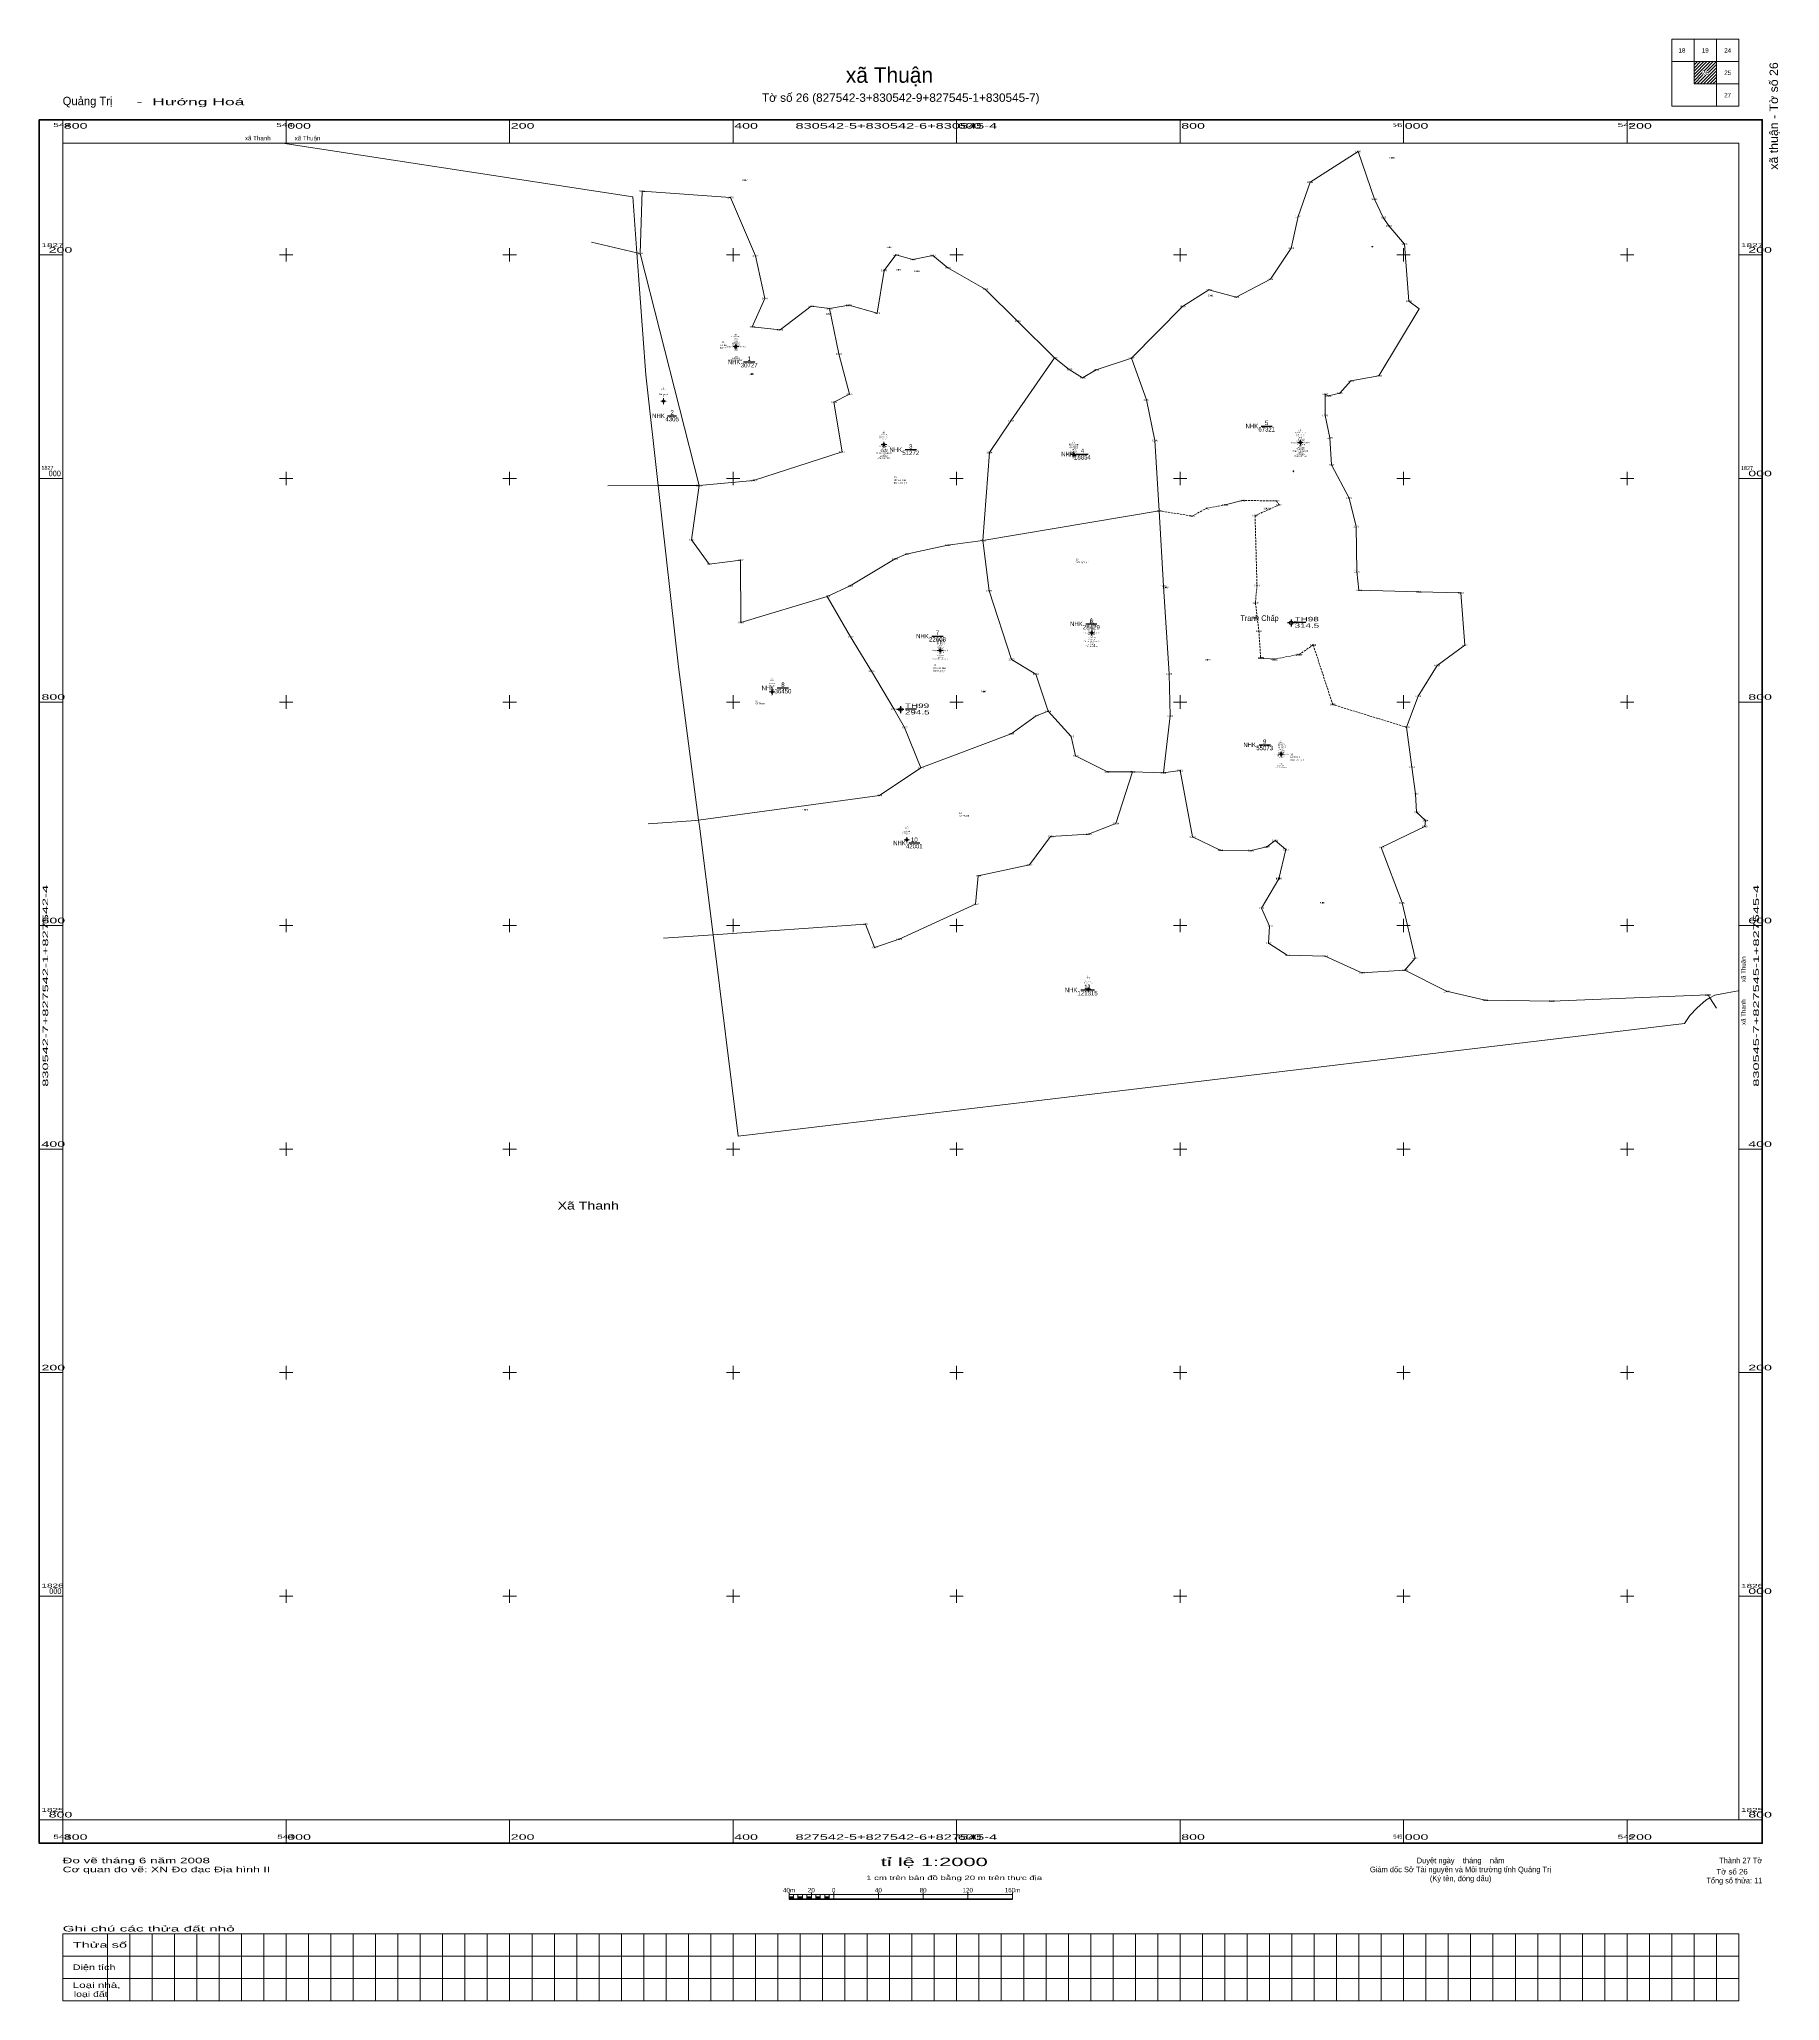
# Model space of a CAD drawing. Header units: metres. Extents: x 543779 to 545337, y 1825638 to 1827393.
import ezdxf
from ezdxf.enums import TextEntityAlignment as Align

# ---------------------------------------------------------------- set-up
doc = ezdxf.new("R2010")
doc.units = ezdxf.units.M
doc.header["$LTSCALE"] = 0.6
doc.header["$PDMODE"] = 32
doc.header["$PDSIZE"] = 0.3
doc.linetypes.add('MEDIUM_DASHED', pattern=[4.5, 3, -1.5])
for name, color, linetype, lineweight in [('10', 7, 'Continuous', 13), ('11', 7, 'Continuous', 13), ('13', 7, 'Continuous', 25), ('19', 7, 'Continuous', 13), ('3', 7, 'Continuous', 13), ('4', 7, 'Continuous', 13), ('46', 7, 'Continuous', 13), ('63', 7, 'Continuous', 13), ('8', 7, 'Continuous', 25), ('9', 7, 'Continuous', 25)]:
    doc.layers.add(name, color=color, linetype=linetype, lineweight=lineweight)
for name, color, linetype in [('15', 7, 'Continuous'), ('48', 7, 'Continuous'), ('5', 7, 'Continuous'), ('54', 7, 'Continuous')]:
    doc.layers.add(name, color=color, linetype=linetype)

msp = doc.modelspace()

# ---------------------------------------------------------------- hatches: boundary and pattern name
at = {"layer": '11'}
for points in [[(544402.7595, 1827117.95, 1), (544402.1595, 1827117.95, 1)], [(544337.9695, 1827069.26, 1), (544337.3695, 1827069.26, 1)], [(544535.2195, 1827030.29, 1), (544534.6195, 1827030.29, 1)], [(544908.0195, 1827032.09, 1), (544907.4195, 1827032.09, 1)], [(544705.0995, 1827021.52, 1), (544704.4995, 1827021.52, 1)], [(544721.2295, 1826861.87, 1), (544720.6295, 1826861.87, 1)], [(544585.4395, 1826846.15, 1), (544584.8395, 1826846.15, 1)], [(544435.1795, 1826808.99, 1), (544434.5795, 1826808.99, 1)], [(544890.6895, 1826753.35, 1), (544890.0895, 1826753.35, 1)], [(544555.7195, 1826676.7, 1), (544555.1195, 1826676.7, 1)], [(544718.0895, 1826542.76, 1), (544717.4895, 1826542.76, 1)]]:
    msp.add_hatch(color=256, dxfattribs=at).paths.add_polyline_path(points)
at = {"layer": '3'}
for points in [[(544971.61, 1827207.36), (544971.73, 1827207.36), (544971.73, 1827207.41), (544971.61, 1827207.41)], [(544971.61, 1827207.36), (544971.73, 1827207.36), (544971.73, 1827207.41), (544971.61, 1827207.41)], [(544972.0111, 1827207.3831, 1), (544971.9511, 1827207.3831, 1)], [(544972.0111, 1827207.3831, 1), (544971.9511, 1827207.3831, 1)], [(544972.0111, 1827207.3829, 1), (544971.9511, 1827207.3829, 1)], [(544971.96, 1827207.63), (544972.01, 1827207.63), (544972.01, 1827207.76), (544971.96, 1827207.76)], [(544971.96, 1827207.63), (544972.01, 1827207.63), (544972.01, 1827207.75), (544971.96, 1827207.75)], [(544971.96, 1827207.01), (544972.01, 1827207.01), (544972.01, 1827207.13), (544971.96, 1827207.13)], [(544971.96, 1827207), (544972.01, 1827207), (544972.01, 1827207.13), (544971.96, 1827207.13)], [(544972.23, 1827207.36), (544972.36, 1827207.36), (544972.36, 1827207.41), (544972.23, 1827207.41)], [(544972.23, 1827207.36), (544972.36, 1827207.36), (544972.36, 1827207.41), (544972.23, 1827207.41)], [(544416.43, 1827093.43), (544416.56, 1827093.43), (544416.56, 1827093.48), (544416.43, 1827093.48)], [(544416.44, 1827093.43), (544416.56, 1827093.43), (544416.56, 1827093.48), (544416.44, 1827093.48)], [(544416.8351, 1827093.4511, 1), (544416.7751, 1827093.4511, 1)], [(544416.8351, 1827093.4511, 1), (544416.7751, 1827093.4511, 1)], [(544416.8351, 1827093.4509, 1), (544416.7751, 1827093.4509, 1)], [(544416.78, 1827093.7), (544416.83, 1827093.7), (544416.83, 1827093.83), (544416.78, 1827093.83)], [(544416.78, 1827093.08), (544416.83, 1827093.08), (544416.83, 1827093.2), (544416.78, 1827093.2)], [(544416.79, 1827093.7), (544416.84, 1827093.7), (544416.84, 1827093.82), (544416.79, 1827093.82)], [(544416.79, 1827093.07), (544416.84, 1827093.07), (544416.84, 1827093.2), (544416.79, 1827093.2)], [(544417.06, 1827093.43), (544417.18, 1827093.43), (544417.18, 1827093.48), (544417.06, 1827093.48)], [(544417.06, 1827093.43), (544417.19, 1827093.43), (544417.19, 1827093.48), (544417.06, 1827093.48)], [(544900.94, 1827006.42), (544901.06, 1827006.42), (544901.06, 1827006.47), (544900.94, 1827006.47)], [(544900.94, 1827006.42), (544901.06, 1827006.42), (544901.06, 1827006.47), (544900.94, 1827006.47)], [(544901.3421, 1827006.4401, 1), (544901.2821, 1827006.4401, 1)], [(544901.3421, 1827006.4401, 1), (544901.2821, 1827006.4401, 1)], [(544901.3421, 1827006.4399, 1), (544901.2821, 1827006.4399, 1)], [(544901.29, 1827006.69), (544901.34, 1827006.69), (544901.34, 1827006.81), (544901.29, 1827006.81)], [(544901.29, 1827006.69), (544901.34, 1827006.69), (544901.34, 1827006.81), (544901.29, 1827006.81)], [(544901.29, 1827006.06), (544901.34, 1827006.06), (544901.34, 1827006.19), (544901.29, 1827006.19)], [(544901.29, 1827006.06), (544901.34, 1827006.06), (544901.34, 1827006.19), (544901.29, 1827006.19)], [(544901.56, 1827006.42), (544901.69, 1827006.42), (544901.69, 1827006.47), (544901.56, 1827006.47)], [(544901.56, 1827006.42), (544901.69, 1827006.42), (544901.69, 1827006.47), (544901.56, 1827006.47)], [(544902.14, 1826871.34), (544902.27, 1826871.34), (544902.27, 1826871.39), (544902.14, 1826871.39)], [(544902.15, 1826871.34), (544902.27, 1826871.34), (544902.27, 1826871.39), (544902.15, 1826871.39)], [(544902.5471, 1826871.3641, 1), (544902.4871, 1826871.3641, 1)], [(544902.5471, 1826871.3641, 1), (544902.4871, 1826871.3641, 1)], [(544902.5471, 1826871.3639, 1), (544902.4871, 1826871.3639, 1)], [(544902.49, 1826871.61), (544902.54, 1826871.61), (544902.54, 1826871.74), (544902.49, 1826871.74)], [(544902.49, 1826870.99), (544902.54, 1826870.99), (544902.54, 1826871.11), (544902.49, 1826871.11)], [(544902.5, 1826871.61), (544902.55, 1826871.61), (544902.55, 1826871.73), (544902.5, 1826871.73)], [(544902.5, 1826870.98), (544902.55, 1826870.98), (544902.55, 1826871.11), (544902.5, 1826871.11)], [(544902.77, 1826871.34), (544902.89, 1826871.34), (544902.89, 1826871.39), (544902.77, 1826871.39)], [(544902.77, 1826871.34), (544902.9, 1826871.34), (544902.9, 1826871.39), (544902.77, 1826871.39)], [(544624.03, 1826809.27), (544624.15, 1826809.27), (544624.15, 1826809.32), (544624.03, 1826809.32)], [(544624.03, 1826809.27), (544624.15, 1826809.27), (544624.15, 1826809.32), (544624.03, 1826809.32)], [(544624.4321, 1826809.2921, 1), (544624.3721, 1826809.2921, 1)], [(544624.4321, 1826809.2921, 1), (544624.3721, 1826809.2921, 1)], [(544624.4321, 1826809.2919, 1), (544624.3721, 1826809.2919, 1)], [(544624.38, 1826809.54), (544624.43, 1826809.54), (544624.43, 1826809.67), (544624.38, 1826809.67)], [(544624.38, 1826809.54), (544624.43, 1826809.54), (544624.43, 1826809.66), (544624.38, 1826809.66)], [(544624.38, 1826808.92), (544624.43, 1826808.92), (544624.43, 1826809.04), (544624.38, 1826809.04)], [(544624.38, 1826808.91), (544624.43, 1826808.91), (544624.43, 1826809.04), (544624.38, 1826809.04)], [(544624.65, 1826809.27), (544624.78, 1826809.27), (544624.78, 1826809.32), (544624.65, 1826809.32)], [(544624.65, 1826809.27), (544624.78, 1826809.27), (544624.78, 1826809.32), (544624.65, 1826809.32)], [(544927.25, 1826620.23), (544927.37, 1826620.23), (544927.37, 1826620.28), (544927.25, 1826620.28)], [(544927.25, 1826620.23), (544927.37, 1826620.23), (544927.37, 1826620.28), (544927.25, 1826620.28)], [(544927.6511, 1826620.2511, 1), (544927.5911, 1826620.2511, 1)], [(544927.6511, 1826620.2511, 1), (544927.5911, 1826620.2511, 1)], [(544927.6511, 1826620.2509, 1), (544927.5911, 1826620.2509, 1)], [(544927.6, 1826620.5), (544927.65, 1826620.5), (544927.65, 1826620.63), (544927.6, 1826620.63)], [(544927.6, 1826620.5), (544927.65, 1826620.5), (544927.65, 1826620.62), (544927.6, 1826620.62)], [(544927.6, 1826619.88), (544927.65, 1826619.88), (544927.65, 1826620), (544927.6, 1826620)], [(544927.6, 1826619.87), (544927.65, 1826619.87), (544927.65, 1826620), (544927.6, 1826620)], [(544927.87, 1826620.23), (544928, 1826620.23), (544928, 1826620.28), (544927.87, 1826620.28)], [(544927.87, 1826620.23), (544928, 1826620.23), (544928, 1826620.28), (544927.87, 1826620.28)]]:
    msp.add_hatch(color=256, dxfattribs=at).paths.add_polyline_path(points)
at = {"layer": '63'}
for points in [[(544450, 1825729), (544450, 1825731), (544454, 1825731), (544454, 1825729)], [(544458, 1825729), (544458, 1825731), (544462, 1825731), (544462, 1825729)], [(544466, 1825729), (544466, 1825731), (544470, 1825731), (544470, 1825729)], [(544474, 1825729), (544474, 1825731), (544478, 1825731), (544478, 1825729)], [(544482, 1825729), (544482, 1825731), (544486, 1825731), (544486, 1825729)]]:
    msp.add_hatch(color=256, dxfattribs=at).paths.add_polyline_path(points)
at = {"layer": '8'}
for points in [[(544899.7244, 1826870.82, 1), (544898.9744, 1826870.82, 1)], [(544550.1444, 1826793.26, 1), (544549.3944, 1826793.26, 1)]]:
    msp.add_hatch(color=256, dxfattribs=at).paths.add_polyline_path(points)

# ---------------------------------------------------------------- linework, layer by layer
at = {"layer": '10'}
for p, q in [((544397.66, 1827251.39), (544318.52, 1827257.07)), ((544369.57, 1826993.79), (544316.73, 1827201.37)), ((544486.33, 1827152.1), (544503.51, 1827154.92)), ((544332.99, 1826993.66), (544287.72, 1826993.5)), ((544369.57, 1826993.79), (544332.99, 1826993.66)), ((544840.25, 1826976.48), (544855.56, 1826980.38)), ((544623.44, 1826944.37), (544781.36, 1826971.11)), ((545051.16, 1826897.73), (545054.85, 1826851.01)), ((544883.52, 1826838.3), (544872.05, 1826839.43)), ((544381.98, 1826591.67), (544337.68, 1826588.58))]:
    msp.add_line(p, q, dxfattribs=at)
for points in [[(544959.22, 1827292.52), (544916.46, 1827265.16), (544905.7, 1827234.54), (544899.46, 1827206.14), (544880.79, 1827178.36)], [(544959.22, 1827292.52), (544973.93, 1827249.96), (544981.81, 1827233.42), (544986.75, 1827226.08), (545000.69, 1827209.78), (545004.62, 1827158.64), (545013.98, 1827151.8), (544977.87, 1827091.8)], [(544318.52, 1827257.07), (544316.73, 1827201.37), (544313.89, 1827202.03), (544273.28, 1827211.51)], [(544397.66, 1827251.39), (544419.99, 1827199.32), (544428.3, 1827161.14), (544417.1, 1827135.63), (544441.96, 1827133.07), (544469.83, 1827154.21), (544486.33, 1827152.1)], [(544503.51, 1827154.92), (544528.99, 1827147.97), (544535.06, 1827186.23), (544545.61, 1827200.14), (544560.67, 1827195.81), (544578.63, 1827199.52), (544592.06, 1827188.41)], [(544592.06, 1827188.41), (544625.69, 1827169.35), (544654.62, 1827140.75), (544687.65, 1827107.9), (544700.85, 1827097.46)], [(544880.79, 1827178.36), (544850.31, 1827162.16), (544825.72, 1827168.71), (544802.04, 1827153.77), (544756.49, 1827107.53)], [(544486.33, 1827152.1), (544494.47, 1827111.56), (544504.05, 1827075.52), (544490.05, 1827068.21), (544497.5, 1827023.94), (544418.25, 1826998.34), (544369.57, 1826993.79)], [(544687.65, 1827107.9), (544648.6, 1827051.44), (544629.28, 1827023.29), (544623.44, 1826944.37)], [(544700.85, 1827097.46), (544712.56, 1827089.96), (544724.96, 1827097.32), (544756.49, 1827107.53)], [(544756.49, 1827107.53), (544769.8, 1827070.48), (544777.52, 1827034.11), (544781.36, 1826971.11)], [(545051.16, 1826897.73), (545013.56, 1826898.7), (544959.98, 1826900.16), (544958.19, 1826916.81), (544957.66, 1826957.05), (544951.15, 1826982.33), (544935.36, 1827012.08), (544934.01, 1827036.43), (544929.78, 1827056.32), (544929.82, 1827075.43), (544932.67, 1827074.01), (544942.89, 1827076.46), (544952.81, 1827087.44), (544977.87, 1827091.8)], [(544484.21, 1826894.55), (544406.76, 1826871.06), (544406.55, 1826926.9), (544378.55, 1826923.22), (544362.82, 1826945), (544369.57, 1826993.79)], [(544785.01, 1826736.68), (544791.13, 1826787.66), (544790.18, 1826825.25), (544785.18, 1826903.61), (544781.36, 1826971.11)], [(544623.44, 1826944.37), (544592.02, 1826940.44), (544554.75, 1826932.24), (544544.93, 1826928.21), (544504.85, 1826904.09), (544484.21, 1826894.55)], [(544623.44, 1826944.37), (544629.05, 1826899.38), (544649, 1826838.18), (544670.78, 1826824.93), (544681.9, 1826791.85)], [(544568.06, 1826740.98), (544553.46, 1826777.15), (544543.75, 1826793.9), (544523.76, 1826827.66), (544505.13, 1826858.23), (544484.21, 1826894.55)], [(545002.62, 1826777.45), (545013.08, 1826805.38), (545029.99, 1826832.57), (545054.85, 1826851.01)], [(544681.9, 1826791.85), (544671.21, 1826787.51), (544648.95, 1826771.49), (544568.06, 1826740.98)], [(544681.9, 1826791.85), (544702.53, 1826769.13), (544706.46, 1826751.83), (544735, 1826737.64), (544757.27, 1826737.51), (544785.01, 1826736.68)], [(545018.89, 1826688.63), (545019.46, 1826694.02), (545011.63, 1826701.32), (545010.69, 1826717.72), (545007.41, 1826741.6), (545002.62, 1826777.45)], [(544568.06, 1826740.98), (544530.84, 1826716.27), (544369.05, 1826694.31)], [(544757.27, 1826737.51), (544742.61, 1826691.33), (544718.15, 1826681.77), (544684.15, 1826679.65), (544665.2, 1826654.42), (544619.39, 1826644.38), (544616.94, 1826619.19), (544548.56, 1826587.82), (544526.47, 1826580.24), (544518.55, 1826601.18), (544381.98, 1826591.67)], [(544878.98, 1826584.11), (544880, 1826599.39), (544872.74, 1826615.46), (544888.25, 1826641.88), (544894.73, 1826668.09), (544884.98, 1826676.13), (544877.73, 1826670.55), (544863.47, 1826667.27), (544835.95, 1826667.59), (544810.99, 1826679.46), (544799.96, 1826738.77), (544785.01, 1826736.68)], [(544369.05, 1826694.31), (544366.54, 1826693.97), (544324.1, 1826690.98)], [(545001.25, 1826560.03), (545010.39, 1826570.92), (544998.61, 1826620.36), (544980.07, 1826669.77), (545018.89, 1826688.63)], [(545001.25, 1826560.03), (544962.58, 1826557.64), (544929.83, 1826572.52), (544895.87, 1826573.39), (544878.98, 1826584.11)], [(545001.25, 1826560.03), (545038.4, 1826541.15), (545073.14, 1826533.35), (545132.76, 1826532.43), (545272.43, 1826537.87)], [(545272.43, 1826537.87), (545274.1, 1826535.28), (545279.93, 1826526.21)]]:
    msp.add_lwpolyline(points, dxfattribs=at)
at = {"layer": '10', "linetype": 'MEDIUM_DASHED'}
for points in [[(544781.36, 1826971.11), (544810.87, 1826966.36), (544823.6, 1826973.28), (544840.25, 1826976.48)], [(544855.56, 1826980.38), (544886.32, 1826979.86), (544888.62, 1826976.33), (544867.05, 1826966.74), (544868.82, 1826904.21), (544867.36, 1826888.79), (544870.54, 1826863.46), (544872.05, 1826839.43)], [(545002.62, 1826777.45), (544936.57, 1826797.73), (544919.11, 1826851.13), (544906.74, 1826842.59), (544883.52, 1826838.3)]]:
    msp.add_lwpolyline(points, dxfattribs=at)
at = {"layer": '11'}
for p, q in [((544401.21, 1827117.95), (544399.96, 1827117.95)), ((544402.46, 1827120.45), (544402.46, 1827119.2)), ((544402.46, 1827116.7), (544402.46, 1827115.45)), ((544404.96, 1827117.95), (544403.71, 1827117.95)), ((544336.42, 1827069.26), (544335.17, 1827069.26)), ((544337.67, 1827071.76), (544337.67, 1827070.51)), ((544337.67, 1827068.01), (544337.67, 1827066.76)), ((544340.17, 1827069.26), (544338.92, 1827069.26)), ((544533.67, 1827030.29), (544532.42, 1827030.29)), ((544534.92, 1827032.79), (544534.92, 1827031.54)), ((544534.92, 1827029.04), (544534.92, 1827027.79)), ((544537.42, 1827030.29), (544536.17, 1827030.29)), ((544906.47, 1827032.09), (544905.22, 1827032.09)), ((544907.72, 1827034.59), (544907.72, 1827033.34)), ((544907.72, 1827030.84), (544907.72, 1827029.59)), ((544910.22, 1827032.09), (544908.97, 1827032.09)), ((544703.55, 1827021.52), (544702.3, 1827021.52)), ((544704.8, 1827024.02), (544704.8, 1827022.77)), ((544704.8, 1827020.27), (544704.8, 1827019.02)), ((544707.3, 1827021.52), (544706.05, 1827021.52)), ((544719.68, 1826861.87), (544718.43, 1826861.87)), ((544720.93, 1826864.37), (544720.93, 1826863.12)), ((544720.93, 1826860.62), (544720.93, 1826859.37)), ((544723.43, 1826861.87), (544722.18, 1826861.87)), ((544583.89, 1826846.15), (544582.64, 1826846.15)), ((544585.14, 1826848.65), (544585.14, 1826847.4)), ((544585.14, 1826844.9), (544585.14, 1826843.65)), ((544587.64, 1826846.15), (544586.39, 1826846.15)), ((544433.63, 1826808.99), (544432.38, 1826808.99)), ((544434.88, 1826811.49), (544434.88, 1826810.24)), ((544434.88, 1826807.74), (544434.88, 1826806.49)), ((544437.38, 1826808.99), (544436.13, 1826808.99)), ((544889.14, 1826753.35), (544887.89, 1826753.35)), ((544890.39, 1826755.85), (544890.39, 1826754.6)), ((544890.39, 1826752.1), (544890.39, 1826750.85)), ((544892.89, 1826753.35), (544891.64, 1826753.35)), ((544554.17, 1826676.7), (544552.92, 1826676.7)), ((544555.42, 1826679.2), (544555.42, 1826677.95)), ((544555.42, 1826675.45), (544555.42, 1826674.2)), ((544557.92, 1826676.7), (544556.67, 1826676.7)), ((544716.54, 1826542.76), (544715.29, 1826542.76)), ((544717.79, 1826545.26), (544717.79, 1826544.01)), ((544717.79, 1826541.51), (544717.79, 1826540.26)), ((544720.29, 1826542.76), (544719.04, 1826542.76))]:
    msp.add_line(p, q, dxfattribs=at)
for points in [[(544402.46, 1827119.2), (544401.21, 1827117.95), (544402.46, 1827116.7), (544403.71, 1827117.95)], [(544337.67, 1827070.51), (544336.42, 1827069.26), (544337.67, 1827068.01), (544338.92, 1827069.26)], [(544534.92, 1827031.54), (544533.67, 1827030.29), (544534.92, 1827029.04), (544536.17, 1827030.29)], [(544907.72, 1827033.34), (544906.47, 1827032.09), (544907.72, 1827030.84), (544908.97, 1827032.09)], [(544704.8, 1827022.77), (544703.55, 1827021.52), (544704.8, 1827020.27), (544706.05, 1827021.52)], [(544720.93, 1826863.12), (544719.68, 1826861.87), (544720.93, 1826860.62), (544722.18, 1826861.87)], [(544585.14, 1826847.4), (544583.89, 1826846.15), (544585.14, 1826844.9), (544586.39, 1826846.15)], [(544434.88, 1826810.24), (544433.63, 1826808.99), (544434.88, 1826807.74), (544436.13, 1826808.99)], [(544890.39, 1826754.6), (544889.14, 1826753.35), (544890.39, 1826752.1), (544891.64, 1826753.35)], [(544555.42, 1826677.95), (544554.17, 1826676.7), (544555.42, 1826675.45), (544556.67, 1826676.7)], [(544717.79, 1826544.01), (544716.54, 1826542.76), (544717.79, 1826541.51), (544719.04, 1826542.76)]]:
    msp.add_lwpolyline(points, close=True, dxfattribs=at)
for centre in [(544402.4595, 1827117.95), (544337.6695, 1827069.26), (544534.9195, 1827030.29), (544907.7195, 1827032.09), (544704.7995, 1827021.52), (544720.9295, 1826861.87), (544585.1395, 1826846.15), (544434.8795, 1826808.99), (544890.3895, 1826753.35), (544555.4195, 1826676.7), (544717.7895, 1826542.76)]:
    msp.add_circle(centre, 0.3, dxfattribs=at)
at = {"layer": '13'}
for p, q in [((544409.28, 1827104.25), (544419.45, 1827104.25)), ((544341.34, 1827056.03), (544349.46, 1827056.03)), ((544872.58, 1827046.9), (544882.38, 1827046.9)), ((544553.91, 1827025.8), (544564.03, 1827025.8)), ((544707.61, 1827021.87), (544717.65, 1827021.87)), ((544715.58, 1826869.88), (544725.62, 1826869.88)), ((544577.79, 1826858.96), (544587.91, 1826858.96)), ((544439.54, 1826812.59), (544449.66, 1826812.59)), ((544870.63, 1826761.76), (544880.75, 1826761.76)), ((544557.24, 1826673.9), (544567.04, 1826673.9)), ((544711.1, 1826542.36), (544723.26, 1826542.36))]:
    msp.add_line(p, q, dxfattribs=at)
at = {"layer": '19'}
msp.add_line((544453.6, 1827141.9), (544453.6, 1827142.22), dxfattribs=at)
at = {"layer": '3'}
for p, q in [((544972.11, 1827207.53), (544972.14, 1827207.57)), ((544972.11, 1827207.53), (544972.14, 1827207.57)), ((544416.97, 1827093.64), (544416.94, 1827093.6)), ((544416.94, 1827093.6), (544416.97, 1827093.64)), ((544416.94, 1827093.6), (544416.97, 1827093.64)), ((544416.94, 1827093.6), (544416.97, 1827093.64)), ((544901.48, 1827006.63), (544901.44, 1827006.59)), ((544901.44, 1827006.59), (544901.47, 1827006.63)), ((544901.44, 1827006.59), (544901.47, 1827006.63)), ((544902.68, 1826871.55), (544902.65, 1826871.52)), ((544902.65, 1826871.51), (544902.68, 1826871.55)), ((544902.65, 1826871.51), (544902.68, 1826871.55)), ((544624.53, 1826809.44), (544624.56, 1826809.48)), ((544624.53, 1826809.44), (544624.56, 1826809.48)), ((544927.75, 1826620.4), (544927.78, 1826620.44)), ((544927.75, 1826620.4), (544927.78, 1826620.44))]:
    msp.add_line(p, q, dxfattribs=at)
for points in [[(544971.61, 1827207.36), (544971.73, 1827207.36), (544971.73, 1827207.41), (544971.61, 1827207.41)], [(544971.61, 1827207.36), (544971.73, 1827207.36), (544971.73, 1827207.41), (544971.61, 1827207.41)], [(544971.96, 1827207.63), (544972.01, 1827207.63), (544972.01, 1827207.76), (544971.96, 1827207.76)], [(544971.96, 1827207.63), (544972.01, 1827207.63), (544972.01, 1827207.75), (544971.96, 1827207.75)], [(544971.96, 1827207.01), (544972.01, 1827207.01), (544972.01, 1827207.13), (544971.96, 1827207.13)], [(544971.96, 1827207), (544972.01, 1827207), (544972.01, 1827207.13), (544971.96, 1827207.13)], [(544972.23, 1827207.36), (544972.36, 1827207.36), (544972.36, 1827207.41), (544972.23, 1827207.41)], [(544972.23, 1827207.36), (544972.36, 1827207.36), (544972.36, 1827207.41), (544972.23, 1827207.41)], [(544416.43, 1827093.43), (544416.56, 1827093.43), (544416.56, 1827093.48), (544416.43, 1827093.48)], [(544416.44, 1827093.43), (544416.56, 1827093.43), (544416.56, 1827093.48), (544416.44, 1827093.48)], [(544416.78, 1827093.7), (544416.83, 1827093.7), (544416.83, 1827093.83), (544416.78, 1827093.83)], [(544416.78, 1827093.08), (544416.83, 1827093.08), (544416.83, 1827093.2), (544416.78, 1827093.2)], [(544416.79, 1827093.7), (544416.84, 1827093.7), (544416.84, 1827093.82), (544416.79, 1827093.82)], [(544416.79, 1827093.07), (544416.84, 1827093.07), (544416.84, 1827093.2), (544416.79, 1827093.2)], [(544417.06, 1827093.43), (544417.18, 1827093.43), (544417.18, 1827093.48), (544417.06, 1827093.48)], [(544417.06, 1827093.43), (544417.19, 1827093.43), (544417.19, 1827093.48), (544417.06, 1827093.48)], [(544900.94, 1827006.42), (544901.06, 1827006.42), (544901.06, 1827006.47), (544900.94, 1827006.47)], [(544900.94, 1827006.42), (544901.06, 1827006.42), (544901.06, 1827006.47), (544900.94, 1827006.47)], [(544901.29, 1827006.69), (544901.34, 1827006.69), (544901.34, 1827006.81), (544901.29, 1827006.81)], [(544901.29, 1827006.69), (544901.34, 1827006.69), (544901.34, 1827006.81), (544901.29, 1827006.81)], [(544901.29, 1827006.06), (544901.34, 1827006.06), (544901.34, 1827006.19), (544901.29, 1827006.19)], [(544901.29, 1827006.06), (544901.34, 1827006.06), (544901.34, 1827006.19), (544901.29, 1827006.19)], [(544901.56, 1827006.42), (544901.69, 1827006.42), (544901.69, 1827006.47), (544901.56, 1827006.47)], [(544901.56, 1827006.42), (544901.69, 1827006.42), (544901.69, 1827006.47), (544901.56, 1827006.47)], [(544902.14, 1826871.34), (544902.27, 1826871.34), (544902.27, 1826871.39), (544902.14, 1826871.39)], [(544902.15, 1826871.34), (544902.27, 1826871.34), (544902.27, 1826871.39), (544902.15, 1826871.39)], [(544902.49, 1826871.61), (544902.54, 1826871.61), (544902.54, 1826871.74), (544902.49, 1826871.74)], [(544902.49, 1826870.99), (544902.54, 1826870.99), (544902.54, 1826871.11), (544902.49, 1826871.11)], [(544902.5, 1826871.61), (544902.55, 1826871.61), (544902.55, 1826871.73), (544902.5, 1826871.73)], [(544902.5, 1826870.98), (544902.55, 1826870.98), (544902.55, 1826871.11), (544902.5, 1826871.11)], [(544902.77, 1826871.34), (544902.89, 1826871.34), (544902.89, 1826871.39), (544902.77, 1826871.39)], [(544902.77, 1826871.34), (544902.9, 1826871.34), (544902.9, 1826871.39), (544902.77, 1826871.39)], [(544624.03, 1826809.27), (544624.15, 1826809.27), (544624.15, 1826809.32), (544624.03, 1826809.32)], [(544624.03, 1826809.27), (544624.15, 1826809.27), (544624.15, 1826809.32), (544624.03, 1826809.32)], [(544624.38, 1826809.54), (544624.43, 1826809.54), (544624.43, 1826809.67), (544624.38, 1826809.67)], [(544624.38, 1826809.54), (544624.43, 1826809.54), (544624.43, 1826809.66), (544624.38, 1826809.66)], [(544624.38, 1826808.92), (544624.43, 1826808.92), (544624.43, 1826809.04), (544624.38, 1826809.04)], [(544624.38, 1826808.91), (544624.43, 1826808.91), (544624.43, 1826809.04), (544624.38, 1826809.04)], [(544624.65, 1826809.27), (544624.78, 1826809.27), (544624.78, 1826809.32), (544624.65, 1826809.32)], [(544624.65, 1826809.27), (544624.78, 1826809.27), (544624.78, 1826809.32), (544624.65, 1826809.32)], [(544927.25, 1826620.23), (544927.37, 1826620.23), (544927.37, 1826620.28), (544927.25, 1826620.28)], [(544927.25, 1826620.23), (544927.37, 1826620.23), (544927.37, 1826620.28), (544927.25, 1826620.28)], [(544927.6, 1826620.5), (544927.65, 1826620.5), (544927.65, 1826620.63), (544927.6, 1826620.63)], [(544927.6, 1826620.5), (544927.65, 1826620.5), (544927.65, 1826620.62), (544927.6, 1826620.62)], [(544927.6, 1826619.88), (544927.65, 1826619.88), (544927.65, 1826620), (544927.6, 1826620)], [(544927.6, 1826619.87), (544927.65, 1826619.87), (544927.65, 1826620), (544927.6, 1826620)], [(544927.87, 1826620.23), (544928, 1826620.23), (544928, 1826620.28), (544927.87, 1826620.28)], [(544927.87, 1826620.23), (544928, 1826620.23), (544928, 1826620.28), (544927.87, 1826620.28)]]:
    msp.add_lwpolyline(points, close=True, dxfattribs=at)
for points in [[(544972.15, 1827207.57), (544972.14, 1827207.57), (544972.11, 1827207.53)], [(544972.12, 1827207.53), (544972.11, 1827207.53), (544972.14, 1827207.57)], [(544972.15, 1827207.57), (544972.14, 1827207.57), (544972.11, 1827207.53)], [(544972.15, 1827207.57), (544972.14, 1827207.57), (544972.11, 1827207.53)], [(544416.98, 1827093.64), (544416.97, 1827093.64), (544416.94, 1827093.6)], [(544416.98, 1827093.64), (544416.97, 1827093.64), (544416.94, 1827093.6)], [(544901.45, 1827006.59), (544901.44, 1827006.59), (544901.48, 1827006.63)], [(544901.48, 1827006.63), (544901.47, 1827006.63), (544901.44, 1827006.59)], [(544901.48, 1827006.63), (544901.47, 1827006.63), (544901.44, 1827006.59)], [(544902.65, 1826871.51), (544902.65, 1826871.52), (544902.68, 1826871.55)], [(544902.69, 1826871.55), (544902.68, 1826871.55), (544902.65, 1826871.51)], [(544902.69, 1826871.55), (544902.68, 1826871.55), (544902.65, 1826871.51)], [(544624.57, 1826809.48), (544624.56, 1826809.48), (544624.53, 1826809.44)], [(544624.54, 1826809.44), (544624.53, 1826809.44), (544624.56, 1826809.48)], [(544624.57, 1826809.48), (544624.56, 1826809.48), (544624.53, 1826809.44)], [(544624.57, 1826809.48), (544624.56, 1826809.48), (544624.53, 1826809.44)], [(544927.79, 1826620.44), (544927.78, 1826620.44), (544927.75, 1826620.4)], [(544927.76, 1826620.4), (544927.75, 1826620.4), (544927.78, 1826620.44)], [(544927.79, 1826620.44), (544927.78, 1826620.44), (544927.75, 1826620.4)], [(544927.79, 1826620.44), (544927.78, 1826620.44), (544927.75, 1826620.4)]]:
    msp.add_lwpolyline(points, dxfattribs=at)
for centre in [(544971.9811, 1827207.3831), (544971.9811, 1827207.3831), (544971.9811, 1827207.3829), (544416.8051, 1827093.4511), (544416.8051, 1827093.4511), (544416.8051, 1827093.4509), (544901.3121, 1827006.4401), (544901.3121, 1827006.4401), (544901.3121, 1827006.4399), (544902.5171, 1826871.3641), (544902.5171, 1826871.3641), (544902.5171, 1826871.3639), (544624.4021, 1826809.2921), (544624.4021, 1826809.2921), (544624.4021, 1826809.2919), (544927.6211, 1826620.2511), (544927.6211, 1826620.2511), (544927.6211, 1826620.2509)]:
    msp.add_circle(centre, 0.03, dxfattribs=at)
for centre, radius, start, end in [((544971.9811, 1827207.3831), 0.25, 49.34484, 48.4242), ((544971.9811, 1827207.3831), 0.25, 49.34484, 48.4242), ((544971.9811, 1827207.3829), 0.25, 49.34484, 48.4242), ((544971.9811, 1827207.3831), 0.2, 49.22592, 47.74531), ((544971.9811, 1827207.3831), 0.2, 49.22592, 47.74531), ((544971.9811, 1827207.3829), 0.2, 49.22592, 47.74531), ((544416.8051, 1827093.4511), 0.25, 49.34484, 48.4242), ((544416.8051, 1827093.4511), 0.25, 49.34484, 48.4242), ((544416.8051, 1827093.4509), 0.25, 49.34484, 48.4242), ((544416.8051, 1827093.4511), 0.2, 49.22592, 47.74531), ((544416.8051, 1827093.4511), 0.2, 49.22592, 47.74531), ((544416.8051, 1827093.4509), 0.2, 49.22592, 47.74531), ((544901.3121, 1827006.4401), 0.25, 49.34484, 48.4242), ((544901.3121, 1827006.4401), 0.25, 49.34484, 48.4242), ((544901.3121, 1827006.4399), 0.25, 49.34484, 48.4242), ((544901.3121, 1827006.4401), 0.2, 49.22592, 47.74531), ((544901.3121, 1827006.4401), 0.2, 49.22592, 47.74531), ((544901.3121, 1827006.4399), 0.2, 49.22592, 47.74531), ((544902.5171, 1826871.3641), 0.25, 49.34484, 48.4242), ((544902.5171, 1826871.3641), 0.25, 49.34484, 48.4242), ((544902.5171, 1826871.3639), 0.25, 49.34484, 48.4242), ((544902.5171, 1826871.3641), 0.2, 49.22592, 47.74531), ((544902.5171, 1826871.3641), 0.2, 49.22592, 47.74531), ((544902.5171, 1826871.3639), 0.2, 49.22592, 47.74531), ((544624.4021, 1826809.2921), 0.25, 49.34484, 48.4242), ((544624.4021, 1826809.2921), 0.25, 49.34484, 48.4242), ((544624.4021, 1826809.2919), 0.25, 49.34484, 48.4242), ((544624.4021, 1826809.2921), 0.2, 49.22592, 47.74531), ((544624.4021, 1826809.2921), 0.2, 49.22592, 47.74531), ((544624.4021, 1826809.2919), 0.2, 49.22592, 47.74531), ((544927.6211, 1826620.2511), 0.25, 49.34484, 48.4242), ((544927.6211, 1826620.2511), 0.25, 49.34484, 48.4242), ((544927.6211, 1826620.2509), 0.25, 49.34484, 48.4242), ((544927.6211, 1826620.2511), 0.2, 49.22592, 47.74531), ((544927.6211, 1826620.2511), 0.2, 49.22592, 47.74531), ((544927.6211, 1826620.2509), 0.2, 49.22592, 47.74531)]:
    msp.add_arc(centre, radius, start, end, dxfattribs=at)
for p in [(544972.11, 1827207.53), (544416.94, 1827093.6), (544416.97, 1827093.64), (544901.44, 1827006.59), (544901.48, 1827006.63), (544902.65, 1826871.51), (544902.68, 1826871.55), (544624.53, 1826809.44), (544927.75, 1826620.4)]:
    msp.add_point(p, dxfattribs=at)
at = {"layer": '4'}
for p, q in [((544959.53, 1827292.52), (544958.9, 1827292.52)), ((544959.22, 1827292.21), (544959.22, 1827292.83)), ((544989.95, 1827286.85), (544989.33, 1827286.85)), ((544989.64, 1827286.54), (544989.64, 1827287.17)), ((544318.84, 1827257.07), (544318.21, 1827257.07)), ((544318.52, 1827256.75), (544318.52, 1827257.38)), ((544410.71, 1827266.99), (544410.09, 1827266.99)), ((544410.4, 1827266.68), (544410.4, 1827267.3)), ((544916.62, 1827265.1), (544916, 1827265.1)), ((544916.77, 1827265.16), (544916.14, 1827265.16)), ((544916.31, 1827264.79), (544916.31, 1827265.41)), ((544916.46, 1827264.85), (544916.46, 1827265.47)), ((544397.97, 1827251.39), (544397.35, 1827251.39)), ((544397.66, 1827251.08), (544397.66, 1827251.7)), ((544974.24, 1827249.96), (544973.62, 1827249.96)), ((544973.93, 1827249.65), (544973.93, 1827250.28)), ((544906.02, 1827234.54), (544905.39, 1827234.54)), ((544905.7, 1827234.23), (544905.7, 1827234.85)), ((544982.12, 1827233.42), (544981.5, 1827233.42)), ((544981.81, 1827233.11), (544981.81, 1827233.74)), ((544987.06, 1827226.08), (544986.44, 1827226.08)), ((544986.75, 1827225.77), (544986.75, 1827226.39)), ((544317.04, 1827201.37), (544316.41, 1827201.37)), ((544316.73, 1827201.06), (544316.73, 1827201.69)), ((544540.3, 1827206.98), (544539.68, 1827206.98)), ((544539.99, 1827206.67), (544539.99, 1827207.29)), ((544899.78, 1827206.14), (544899.15, 1827206.14)), ((544899.46, 1827205.83), (544899.46, 1827206.45)), ((545001, 1827209.78), (545000.38, 1827209.78)), ((545000.69, 1827209.47), (545000.69, 1827210.1)), ((544420.3, 1827199.32), (544419.68, 1827199.32)), ((544419.99, 1827199.01), (544419.99, 1827199.63)), ((544535.37, 1827186.23), (544534.74, 1827186.23)), ((544535.06, 1827185.92), (544535.06, 1827186.54)), ((544545.92, 1827200.14), (544545.3, 1827200.14)), ((544545.61, 1827199.83), (544545.61, 1827200.45)), ((544548.38, 1827186.65), (544547.76, 1827186.65)), ((544548.07, 1827186.34), (544548.07, 1827186.96)), ((544560.98, 1827195.81), (544560.36, 1827195.81)), ((544560.67, 1827195.5), (544560.67, 1827196.12)), ((544564.91, 1827185.56), (544564.29, 1827185.56)), ((544564.6, 1827185.25), (544564.6, 1827185.88)), ((544578.94, 1827199.52), (544578.32, 1827199.52)), ((544578.63, 1827199.21), (544578.63, 1827199.83)), ((544592.37, 1827188.41), (544591.75, 1827188.41)), ((544592.06, 1827188.1), (544592.06, 1827188.72)), ((544626, 1827169.35), (544625.38, 1827169.35)), ((544625.69, 1827169.04), (544625.69, 1827169.66)), ((544826.03, 1827168.71), (544825.41, 1827168.71)), ((544825.72, 1827168.4), (544825.72, 1827169.02)), ((544881.1, 1827178.36), (544880.48, 1827178.36)), ((544880.79, 1827178.05), (544880.79, 1827178.68)), ((544428.61, 1827161.14), (544427.99, 1827161.14)), ((544428.3, 1827160.83), (544428.3, 1827161.45)), ((544470.14, 1827154.21), (544469.52, 1827154.21)), ((544469.83, 1827153.89), (544469.83, 1827154.52)), ((544486.64, 1827152.1), (544486.02, 1827152.1)), ((544486.33, 1827151.79), (544486.33, 1827152.41)), ((544503.82, 1827154.92), (544503.2, 1827154.92)), ((544503.51, 1827154.61), (544503.51, 1827155.23)), ((544528.99, 1827147.66), (544528.99, 1827148.28)), ((544802.35, 1827153.77), (544801.72, 1827153.77)), ((544802.04, 1827153.46), (544802.04, 1827154.08)), ((544827.7, 1827163.78), (544827.07, 1827163.78)), ((544827.38, 1827163.46), (544827.38, 1827164.09)), ((544850.62, 1827162.16), (544850, 1827162.16)), ((544850.31, 1827161.85), (544850.31, 1827162.47)), ((545004.93, 1827158.64), (545004.3, 1827158.64)), ((545004.62, 1827158.33), (545004.62, 1827158.95)), ((545014.29, 1827151.8), (545013.67, 1827151.8)), ((545013.98, 1827151.48), (545013.98, 1827152.11)), ((544417.41, 1827135.63), (544416.79, 1827135.63)), ((544417.1, 1827135.31), (544417.1, 1827135.94)), ((544442.27, 1827133.07), (544441.65, 1827133.07)), ((544441.96, 1827132.76), (544441.96, 1827133.38)), ((544485.83, 1827147.37), (544485.21, 1827147.37)), ((544485.52, 1827147.06), (544485.52, 1827147.68)), ((544529.3, 1827147.97), (544528.68, 1827147.97)), ((544654.93, 1827140.75), (544654.3, 1827140.75)), ((544654.62, 1827140.44), (544654.62, 1827141.06)), ((544494.79, 1827111.56), (544494.16, 1827111.56)), ((544494.47, 1827111.25), (544494.47, 1827111.87)), ((544687.96, 1827107.9), (544687.34, 1827107.9)), ((544687.65, 1827107.59), (544687.65, 1827108.21)), ((544701.16, 1827097.46), (544700.53, 1827097.46)), ((544700.85, 1827097.15), (544700.85, 1827097.77)), ((544725.27, 1827097.32), (544724.65, 1827097.32)), ((544724.96, 1827097.01), (544724.96, 1827097.63)), ((544756.8, 1827107.53), (544756.18, 1827107.53)), ((544756.49, 1827107.21), (544756.49, 1827107.84)), ((544712.87, 1827089.96), (544712.25, 1827089.96)), ((544712.56, 1827089.65), (544712.56, 1827090.27)), ((544953.12, 1827087.44), (544952.5, 1827087.44)), ((544952.81, 1827087.13), (544952.81, 1827087.75)), ((544978.18, 1827091.8), (544977.56, 1827091.8)), ((544977.87, 1827091.49), (544977.87, 1827092.11)), ((544490.36, 1827068.21), (544489.74, 1827068.21)), ((544490.05, 1827067.9), (544490.05, 1827068.52)), ((544504.36, 1827075.52), (544503.74, 1827075.52)), ((544504.05, 1827075.2), (544504.05, 1827075.83)), ((544770.11, 1827070.48), (544769.48, 1827070.48)), ((544769.8, 1827070.17), (544769.8, 1827070.8)), ((544930.13, 1827075.43), (544929.51, 1827075.43)), ((544929.82, 1827075.12), (544929.82, 1827075.75)), ((544932.98, 1827074.01), (544932.36, 1827074.01)), ((544932.67, 1827073.7), (544932.67, 1827074.32)), ((544943.21, 1827076.46), (544942.58, 1827076.46)), ((544942.89, 1827076.15), (544942.89, 1827076.78)), ((544648.91, 1827051.44), (544648.29, 1827051.44)), ((544648.6, 1827051.13), (544648.6, 1827051.76)), ((544930.1, 1827056.32), (544929.47, 1827056.32)), ((544929.78, 1827056.01), (544929.78, 1827056.63)), ((544777.83, 1827034.11), (544777.21, 1827034.11)), ((544777.52, 1827033.8), (544777.52, 1827034.42)), ((544934.32, 1827036.43), (544933.7, 1827036.43)), ((544934.01, 1827036.12), (544934.01, 1827036.75)), ((544497.81, 1827023.94), (544497.19, 1827023.94)), ((544497.5, 1827023.62), (544497.5, 1827024.25)), ((544629.59, 1827023.29), (544628.97, 1827023.29)), ((544629.28, 1827022.97), (544629.28, 1827023.6)), ((544935.67, 1827012.08), (544935.04, 1827012.08)), ((544935.36, 1827011.76), (544935.36, 1827012.39)), ((544369.88, 1826993.79), (544369.25, 1826993.79)), ((544369.57, 1826993.48), (544369.57, 1826994.1)), ((544418.57, 1826998.34), (544417.94, 1826998.34)), ((544418.25, 1826998.03), (544418.25, 1826998.65)), ((544823.91, 1826973.28), (544823.29, 1826973.28)), ((544823.6, 1826972.96), (544823.6, 1826973.59)), ((544840.56, 1826976.48), (544839.93, 1826976.48)), ((544840.25, 1826976.16), (544840.25, 1826976.79)), ((544855.88, 1826980.38), (544855.25, 1826980.38)), ((544855.56, 1826980.07), (544855.56, 1826980.69)), ((544877.56, 1826973.2), (544876.94, 1826973.2)), ((544877.25, 1826972.89), (544877.25, 1826973.51)), ((544886.63, 1826979.86), (544886, 1826979.86)), ((544886.32, 1826979.55), (544886.32, 1826980.17)), ((544888.93, 1826976.33), (544888.31, 1826976.33)), ((544888.62, 1826976.02), (544888.62, 1826976.64)), ((544951.46, 1826982.33), (544950.83, 1826982.33)), ((544951.15, 1826982.02), (544951.15, 1826982.64)), ((544781.68, 1826971.11), (544781.05, 1826971.11)), ((544781.36, 1826970.8), (544781.36, 1826971.42)), ((544811.18, 1826966.36), (544810.56, 1826966.36)), ((544810.87, 1826966.05), (544810.87, 1826966.67)), ((544867.36, 1826966.74), (544866.74, 1826966.74)), ((544867.05, 1826966.43), (544867.05, 1826967.06)), ((544957.97, 1826957.05), (544957.35, 1826957.05)), ((544957.66, 1826956.74), (544957.66, 1826957.36)), ((544363.13, 1826945), (544362.51, 1826945)), ((544362.82, 1826944.68), (544362.82, 1826945.31)), ((544592.34, 1826940.44), (544591.71, 1826940.44)), ((544592.02, 1826940.13), (544592.02, 1826940.75)), ((544623.76, 1826944.37), (544623.13, 1826944.37)), ((544623.44, 1826944.06), (544623.44, 1826944.69)), ((544378.86, 1826923.22), (544378.24, 1826923.22)), ((544378.55, 1826922.91), (544378.55, 1826923.53)), ((544406.86, 1826926.9), (544406.23, 1826926.9)), ((544406.55, 1826926.59), (544406.55, 1826927.22)), ((544545.24, 1826928.21), (544544.62, 1826928.21)), ((544544.93, 1826927.9), (544544.93, 1826928.53)), ((544555.06, 1826932.24), (544554.43, 1826932.24)), ((544554.75, 1826931.92), (544554.75, 1826932.55)), ((544505.16, 1826904.09), (544504.53, 1826904.09)), ((544504.85, 1826903.78), (544504.85, 1826904.41)), ((544785.49, 1826903.61), (544784.86, 1826903.61)), ((544785.18, 1826903.3), (544785.18, 1826903.92)), ((544787.22, 1826902.53), (544786.59, 1826902.53)), ((544786.91, 1826902.22), (544786.91, 1826902.84)), ((544869.13, 1826904.21), (544868.51, 1826904.21)), ((544868.82, 1826903.9), (544868.82, 1826904.52)), ((544958.5, 1826916.81), (544957.87, 1826916.81)), ((544958.19, 1826916.5), (544958.19, 1826917.12)), ((544484.52, 1826894.55), (544483.89, 1826894.55)), ((544484.21, 1826894.24), (544484.21, 1826894.87)), ((544629.36, 1826899.38), (544628.74, 1826899.38)), ((544629.05, 1826899.07), (544629.05, 1826899.7)), ((544867.68, 1826888.79), (544867.05, 1826888.79)), ((544867.36, 1826888.47), (544867.36, 1826889.1)), ((544960.29, 1826900.16), (544959.67, 1826900.16)), ((544959.98, 1826899.85), (544959.98, 1826900.47)), ((545013.87, 1826898.7), (545013.25, 1826898.7)), ((545013.56, 1826898.39), (545013.56, 1826899.01)), ((545051.47, 1826897.73), (545050.85, 1826897.73)), ((545051.16, 1826897.42), (545051.16, 1826898.04)), ((544407.07, 1826871.06), (544406.45, 1826871.06)), ((544406.76, 1826870.75), (544406.76, 1826871.37)), ((544868.03, 1826875.38), (544867.4, 1826875.38)), ((544867.72, 1826875.07), (544867.72, 1826875.7)), ((544505.44, 1826858.23), (544504.82, 1826858.23)), ((544505.13, 1826857.92), (544505.13, 1826858.54)), ((544870.85, 1826863.46), (544870.23, 1826863.46)), ((544870.54, 1826863.14), (544870.54, 1826863.77)), ((544919.35, 1826851.24), (544918.73, 1826851.24)), ((544919.42, 1826851.13), (544918.8, 1826851.13)), ((544919.04, 1826850.92), (544919.04, 1826851.55)), ((544919.11, 1826850.81), (544919.11, 1826851.44)), ((545055.16, 1826851.01), (545054.54, 1826851.01)), ((545054.85, 1826850.7), (545054.85, 1826851.32)), ((544649.31, 1826838.18), (544648.69, 1826838.18)), ((544649, 1826837.87), (544649, 1826838.49)), ((544824.8, 1826837.71), (544824.17, 1826837.71)), ((544824.48, 1826837.4), (544824.48, 1826838.02)), ((544872.36, 1826839.43), (544871.74, 1826839.43)), ((544872.05, 1826839.12), (544872.05, 1826839.75)), ((544872.82, 1826839.36), (544872.2, 1826839.36)), ((544872.96, 1826839.35), (544872.34, 1826839.35)), ((544872.51, 1826839.05), (544872.51, 1826839.67)), ((544872.65, 1826839.03), (544872.65, 1826839.66)), ((544883.83, 1826838.3), (544883.21, 1826838.3)), ((544883.52, 1826837.98), (544883.52, 1826838.61)), ((544885.08, 1826837.83), (544884.45, 1826837.83)), ((544884.76, 1826837.52), (544884.76, 1826838.15)), ((544906.51, 1826842.3), (544905.89, 1826842.3)), ((544906.2, 1826841.99), (544906.2, 1826842.62)), ((544907.05, 1826842.59), (544906.42, 1826842.59)), ((544906.74, 1826842.28), (544906.74, 1826842.9)), ((545030.3, 1826832.57), (545029.68, 1826832.57)), ((545029.99, 1826832.26), (545029.99, 1826832.88)), ((544524.07, 1826827.66), (544523.45, 1826827.66)), ((544523.76, 1826827.34), (544523.76, 1826827.97)), ((544671.09, 1826824.93), (544670.47, 1826824.93)), ((544670.78, 1826824.62), (544670.78, 1826825.25)), ((544790.5, 1826825.25), (544789.87, 1826825.25)), ((544790.18, 1826824.94), (544790.18, 1826825.56)), ((544936.79, 1826797.78), (544936.17, 1826797.78)), ((544936.88, 1826797.73), (544936.26, 1826797.73)), ((544936.48, 1826797.47), (544936.48, 1826798.09)), ((544936.57, 1826797.42), (544936.57, 1826798.05)), ((545013.39, 1826805.38), (545012.77, 1826805.38)), ((545013.08, 1826805.06), (545013.08, 1826805.69)), ((544544.06, 1826793.9), (544543.44, 1826793.9)), ((544543.75, 1826793.59), (544543.75, 1826794.22)), ((544671.52, 1826787.51), (544670.89, 1826787.51)), ((544671.21, 1826787.2), (544671.21, 1826787.82)), ((544682.21, 1826791.85), (544681.59, 1826791.85)), ((544681.9, 1826791.53), (544681.9, 1826792.16)), ((544791.44, 1826787.66), (544790.82, 1826787.66)), ((544791.13, 1826787.35), (544791.13, 1826787.97)), ((544553.77, 1826777.15), (544553.14, 1826777.15)), ((544553.46, 1826776.83), (544553.46, 1826777.46)), ((544649.26, 1826771.49), (544648.64, 1826771.49)), ((544648.95, 1826771.18), (544648.95, 1826771.8)), ((544702.84, 1826769.13), (544702.21, 1826769.13)), ((544702.53, 1826768.82), (544702.53, 1826769.44)), ((545002.93, 1826777.45), (545002.31, 1826777.45)), ((545002.62, 1826777.14), (545002.62, 1826777.77)), ((544706.77, 1826751.83), (544706.15, 1826751.83)), ((544706.46, 1826751.52), (544706.46, 1826752.14)), ((544568.37, 1826740.98), (544567.74, 1826740.98)), ((544568.06, 1826740.67), (544568.06, 1826741.29)), ((544735.31, 1826737.64), (544734.69, 1826737.64)), ((544735, 1826737.33), (544735, 1826737.96)), ((544757.58, 1826737.51), (544756.96, 1826737.51)), ((544757.27, 1826737.2), (544757.27, 1826737.82)), ((544785.33, 1826736.68), (544784.7, 1826736.68)), ((544785.01, 1826736.37), (544785.01, 1826736.99)), ((544800.27, 1826738.77), (544799.65, 1826738.77)), ((544799.96, 1826738.46), (544799.96, 1826739.09)), ((545007.73, 1826741.6), (545007.1, 1826741.6)), ((545007.41, 1826741.29), (545007.41, 1826741.91)), ((544531.15, 1826716.27), (544530.53, 1826716.27)), ((544530.84, 1826715.95), (544530.84, 1826716.58)), ((545011, 1826717.72), (545010.38, 1826717.72)), ((545010.69, 1826717.41), (545010.69, 1826718.03)), ((544464.82, 1826703.47), (544464.2, 1826703.47)), ((544464.51, 1826703.16), (544464.51, 1826703.78)), ((545011.94, 1826701.32), (545011.32, 1826701.32)), ((545011.63, 1826701.01), (545011.63, 1826701.63)), ((545019.77, 1826694.02), (545019.14, 1826694.02)), ((545019.46, 1826693.71), (545019.46, 1826694.33)), ((544684.46, 1826679.65), (544683.83, 1826679.65)), ((544684.15, 1826679.34), (544684.15, 1826679.96)), ((544718.46, 1826681.77), (544717.83, 1826681.77)), ((544718.15, 1826681.46), (544718.15, 1826682.09)), ((544742.92, 1826691.33), (544742.3, 1826691.33)), ((544742.61, 1826691.02), (544742.61, 1826691.64)), ((544811.31, 1826679.46), (544810.68, 1826679.46)), ((544810.99, 1826679.15), (544810.99, 1826679.77)), ((544885.29, 1826676.13), (544884.67, 1826676.13)), ((544884.98, 1826675.82), (544884.98, 1826676.45)), ((545019.2, 1826688.63), (545018.58, 1826688.63)), ((545018.89, 1826688.32), (545018.89, 1826688.95)), ((544836.27, 1826667.59), (544835.64, 1826667.59)), ((544835.95, 1826667.28), (544835.95, 1826667.9)), ((544863.78, 1826667.27), (544863.16, 1826667.27)), ((544863.47, 1826666.96), (544863.47, 1826667.58)), ((544878.05, 1826670.55), (544877.42, 1826670.55)), ((544877.73, 1826670.24), (544877.73, 1826670.86)), ((544895.05, 1826668.09), (544894.42, 1826668.09)), ((544894.73, 1826667.78), (544894.73, 1826668.4)), ((544980.38, 1826669.77), (544979.75, 1826669.77)), ((544980.07, 1826669.45), (544980.07, 1826670.08)), ((544619.7, 1826644.38), (544619.08, 1826644.38)), ((544619.39, 1826644.07), (544619.39, 1826644.69)), ((544665.51, 1826654.42), (544664.89, 1826654.42)), ((544665.2, 1826654.11), (544665.2, 1826654.73)), ((544888.56, 1826641.88), (544887.94, 1826641.88)), ((544888.75, 1826642.51), (544888.13, 1826642.51)), ((544888.25, 1826641.57), (544888.25, 1826642.2)), ((544888.44, 1826642.2), (544888.44, 1826642.82)), ((544617.25, 1826619.19), (544616.63, 1826619.19)), ((544616.94, 1826618.87), (544616.94, 1826619.5)), ((544873.05, 1826615.46), (544872.43, 1826615.46)), ((544872.74, 1826615.14), (544872.74, 1826615.77)), ((544998.92, 1826620.36), (544998.3, 1826620.36)), ((544998.61, 1826620.05), (544998.61, 1826620.68)), ((544518.86, 1826601.18), (544518.24, 1826601.18)), ((544518.55, 1826600.86), (544518.55, 1826601.49)), ((544548.87, 1826587.82), (544548.24, 1826587.82)), ((544548.56, 1826587.51), (544548.56, 1826588.13)), ((544880.31, 1826599.39), (544879.69, 1826599.39)), ((544880, 1826599.08), (544880, 1826599.7)), ((544526.78, 1826580.24), (544526.15, 1826580.24)), ((544526.47, 1826579.92), (544526.47, 1826580.55)), ((544879.29, 1826584.11), (544878.66, 1826584.11)), ((544878.98, 1826583.79), (544878.98, 1826584.42)), ((544896.18, 1826573.39), (544895.56, 1826573.39)), ((544895.87, 1826573.07), (544895.87, 1826573.7)), ((544930.14, 1826572.52), (544929.52, 1826572.52)), ((544929.83, 1826572.21), (544929.83, 1826572.83)), ((545010.7, 1826570.92), (545010.08, 1826570.92)), ((545010.7, 1826570.92), (545010.08, 1826570.92)), ((545010.7, 1826570.92), (545010.08, 1826570.92)), ((545010.39, 1826570.6), (545010.39, 1826571.23)), ((545010.39, 1826570.6), (545010.39, 1826571.23)), ((545010.39, 1826570.6), (545010.39, 1826571.23)), ((544962.89, 1826557.64), (544962.27, 1826557.64)), ((544962.58, 1826557.33), (544962.58, 1826557.96)), ((545001.56, 1826560.03), (545000.94, 1826560.03)), ((545001.56, 1826560.03), (545000.94, 1826560.03)), ((545001.56, 1826560.03), (545000.94, 1826560.03)), ((545001.25, 1826559.72), (545001.25, 1826560.34)), ((545001.25, 1826559.72), (545001.25, 1826560.34)), ((545001.25, 1826559.72), (545001.25, 1826560.34)), ((545038.72, 1826541.15), (545038.09, 1826541.15)), ((545038.72, 1826541.15), (545038.09, 1826541.15)), ((545038.72, 1826541.15), (545038.09, 1826541.15)), ((545038.4, 1826540.84), (545038.4, 1826541.46)), ((545038.4, 1826540.84), (545038.4, 1826541.46)), ((545038.4, 1826540.84), (545038.4, 1826541.46)), ((545272.74, 1826537.87), (545272.12, 1826537.87)), ((545272.43, 1826537.55), (545272.43, 1826538.18)), ((545073.45, 1826533.35), (545072.82, 1826533.35)), ((545073.45, 1826533.35), (545072.82, 1826533.35)), ((545073.45, 1826533.35), (545072.82, 1826533.35)), ((545073.14, 1826533.04), (545073.14, 1826533.66)), ((545073.14, 1826533.04), (545073.14, 1826533.66)), ((545073.14, 1826533.04), (545073.14, 1826533.66)), ((545133.07, 1826532.43), (545132.45, 1826532.43)), ((545132.76, 1826532.11), (545132.76, 1826532.74))]:
    msp.add_line(p, q, dxfattribs=at)
at = {"layer": '46'}
msp.add_line((544646.02, 1826440.28), (545251.43, 1826512.42), dxfattribs=at)
for points in [[(544313.89, 1827202.03), (544310.26, 1827251.91), (543996.69, 1827300)], [(544332.99, 1826993.66), (544321.84, 1827092.79), (544313.89, 1827202.03)], [(544369.05, 1826694.31), (544351.24, 1826831.45), (544332.99, 1826993.66)], [(544381.98, 1826591.67), (544369.76, 1826688.83), (544369.05, 1826694.31)], [(544646.02, 1826440.28), (544404.64, 1826411.52), (544381.98, 1826591.67)], [(545274.1, 1826535.28), (545270.36, 1826533.3), (545262.75, 1826526.39), (545256.07, 1826519.39), (545251.43, 1826512.42)], [(545300, 1826541.54), (545299.5, 1826541.53), (545289.68, 1826539.76), (545278.61, 1826537.68), (545274.1, 1826535.28)]]:
    msp.add_lwpolyline(points, dxfattribs=at)
at = {"layer": '63'}
for p, q in [((545260, 1827373), (545260, 1827393)), ((545240, 1827373), (545260, 1827373)), ((545260, 1827353), (545260, 1827373)), ((545260, 1827372.88), (545260.12, 1827373)), ((545260, 1827370.05), (545262.95, 1827373)), ((545260, 1827367.22), (545265.78, 1827373)), ((545260, 1827364.39), (545268.61, 1827373)), ((545260, 1827361.56), (545271.44, 1827373)), ((545260, 1827358.73), (545274.27, 1827373)), ((545260, 1827355.91), (545267.27, 1827363.18)), ((545260, 1827353.08), (545267.64, 1827360.72)), ((545262.75, 1827353), (545270.47, 1827360.72)), ((545265.58, 1827353), (545280, 1827367.42)), ((545268.41, 1827353), (545280, 1827364.59)), ((545269.16, 1827365.07), (545277.09, 1827373)), ((545271.24, 1827353), (545280, 1827361.76)), ((545271.99, 1827365.07), (545279.92, 1827373)), ((545272.89, 1827363.14), (545280, 1827370.25)), ((545274.07, 1827353), (545280, 1827358.93)), ((545240, 1827333), (545240, 1827353)), ((545276.89, 1827353), (545280, 1827356.11)), ((545279.72, 1827353), (545280, 1827353.28)), ((545280, 1827333), (545280, 1827353)), ((545240, 1827333), (545260, 1827333)), ((545260, 1827333), (545280, 1827333)), ((545280, 1827333), (545300, 1827333)), ((543800, 1827300), (543800, 1827321)), ((544000, 1827300), (544000, 1827321)), ((544200, 1827300), (544200, 1827321)), ((544400, 1827300), (544400, 1827321)), ((544600, 1827300), (544600, 1827321)), ((544800, 1827300), (544800, 1827321)), ((545000, 1827300), (545000, 1827321)), ((545200, 1827300), (545200, 1827321)), ((544000, 1827194), (544000, 1827206)), ((544200, 1827194), (544200, 1827206)), ((544400, 1827194), (544400, 1827206)), ((544600, 1827194), (544600, 1827206)), ((544800, 1827194), (544800, 1827206)), ((545000, 1827194), (545000, 1827206)), ((545200, 1827194), (545200, 1827206)), ((543800, 1827200), (543779, 1827200)), ((543994, 1827200), (544006, 1827200)), ((544194, 1827200), (544206, 1827200)), ((544394, 1827200), (544406, 1827200)), ((544594, 1827200), (544606, 1827200)), ((544794, 1827200), (544806, 1827200)), ((544994, 1827200), (545006, 1827200)), ((545194, 1827200), (545206, 1827200)), ((545300, 1827200), (545321, 1827200)), ((543800, 1827000), (543779, 1827000)), ((543994, 1827000), (544006, 1827000)), ((544000, 1826994), (544000, 1827006)), ((544194, 1827000), (544206, 1827000)), ((544200, 1826994), (544200, 1827006)), ((544394, 1827000), (544406, 1827000)), ((544400, 1826994), (544400, 1827006)), ((544594, 1827000), (544606, 1827000)), ((544600, 1826994), (544600, 1827006)), ((544794, 1827000), (544806, 1827000)), ((544800, 1826994), (544800, 1827006)), ((544994, 1827000), (545006, 1827000)), ((545000, 1826994), (545000, 1827006)), ((545194, 1827000), (545206, 1827000)), ((545200, 1826994), (545200, 1827006)), ((545300, 1827000), (545321, 1827000)), ((543800, 1826800), (543779, 1826800)), ((543994, 1826800), (544006, 1826800)), ((544000, 1826794), (544000, 1826806)), ((544194, 1826800), (544206, 1826800)), ((544200, 1826794), (544200, 1826806)), ((544394, 1826800), (544406, 1826800)), ((544400, 1826794), (544400, 1826806)), ((544594, 1826800), (544606, 1826800)), ((544600, 1826794), (544600, 1826806)), ((544794, 1826800), (544806, 1826800)), ((544800, 1826794), (544800, 1826806)), ((544994, 1826800), (545006, 1826800)), ((545000, 1826794), (545000, 1826806)), ((545194, 1826800), (545206, 1826800)), ((545200, 1826794), (545200, 1826806)), ((545300, 1826800), (545321, 1826800)), ((544000, 1826594), (544000, 1826606)), ((544200, 1826594), (544200, 1826606)), ((544400, 1826594), (544400, 1826606)), ((544600, 1826594), (544600, 1826606)), ((544800, 1826594), (544800, 1826606)), ((545000, 1826594), (545000, 1826606)), ((545200, 1826594), (545200, 1826606)), ((543800, 1826600), (543779, 1826600)), ((543994, 1826600), (544006, 1826600)), ((544194, 1826600), (544206, 1826600)), ((544394, 1826600), (544406, 1826600)), ((544594, 1826600), (544606, 1826600)), ((544794, 1826600), (544806, 1826600)), ((544994, 1826600), (545006, 1826600)), ((545194, 1826600), (545206, 1826600)), ((545300, 1826600), (545321, 1826600)), ((543800, 1826400), (543779, 1826400)), ((543994, 1826400), (544006, 1826400)), ((544000, 1826394), (544000, 1826406)), ((544194, 1826400), (544206, 1826400)), ((544200, 1826394), (544200, 1826406)), ((544394, 1826400), (544406, 1826400)), ((544400, 1826394), (544400, 1826406)), ((544594, 1826400), (544606, 1826400)), ((544600, 1826394), (544600, 1826406)), ((544794, 1826400), (544806, 1826400)), ((544800, 1826394), (544800, 1826406)), ((544994, 1826400), (545006, 1826400)), ((545000, 1826394), (545000, 1826406)), ((545194, 1826400), (545206, 1826400)), ((545200, 1826394), (545200, 1826406)), ((545300, 1826400), (545321, 1826400)), ((544000, 1826194), (544000, 1826206)), ((544200, 1826194), (544200, 1826206)), ((544400, 1826194), (544400, 1826206)), ((544600, 1826194), (544600, 1826206)), ((544800, 1826194), (544800, 1826206)), ((545000, 1826194), (545000, 1826206)), ((545200, 1826194), (545200, 1826206)), ((543800, 1826200), (543779, 1826200)), ((543994, 1826200), (544006, 1826200)), ((544194, 1826200), (544206, 1826200)), ((544394, 1826200), (544406, 1826200)), ((544594, 1826200), (544606, 1826200)), ((544794, 1826200), (544806, 1826200)), ((544994, 1826200), (545006, 1826200)), ((545194, 1826200), (545206, 1826200)), ((545300, 1826200), (545321, 1826200)), ((543800, 1826000), (543779, 1826000)), ((543994, 1826000), (544006, 1826000)), ((544000, 1825994), (544000, 1826006)), ((544194, 1826000), (544206, 1826000)), ((544200, 1825994), (544200, 1826006)), ((544394, 1826000), (544406, 1826000)), ((544400, 1825994), (544400, 1826006)), ((544594, 1826000), (544606, 1826000)), ((544600, 1825994), (544600, 1826006)), ((544794, 1826000), (544806, 1826000)), ((544800, 1825994), (544800, 1826006)), ((544994, 1826000), (545006, 1826000)), ((545000, 1825994), (545000, 1826006)), ((545194, 1826000), (545206, 1826000)), ((545200, 1825994), (545200, 1826006)), ((545300, 1826000), (545321, 1826000)), ((543800, 1825800), (543779, 1825800)), ((543800, 1825800), (543800, 1825779)), ((544000, 1825800), (544000, 1825779)), ((544200, 1825800), (544200, 1825779)), ((544400, 1825800), (544400, 1825779)), ((544600, 1825800), (544600, 1825779)), ((544800, 1825800), (544800, 1825779)), ((545000, 1825800), (545000, 1825779)), ((545200, 1825800), (545200, 1825779)), ((545300, 1825800), (545321, 1825800)), ((544450, 1825729), (544450, 1825735)), ((544450, 1825733), (544650, 1825733)), ((544454, 1825729), (544454, 1825733)), ((544458, 1825729), (544458, 1825733)), ((544462, 1825729), (544462, 1825733)), ((544466, 1825729), (544466, 1825733)), ((544470, 1825729), (544470, 1825735)), ((544470, 1825729), (544470, 1825733)), ((544474, 1825729), (544474, 1825733)), ((544478, 1825729), (544478, 1825733)), ((544482, 1825729), (544482, 1825733)), ((544486, 1825729), (544486, 1825733)), ((544490, 1825729), (544490, 1825735)), ((544530, 1825729), (544530, 1825735)), ((544570, 1825729), (544570, 1825735)), ((544610, 1825729), (544610, 1825735)), ((544650, 1825729), (544650, 1825735)), ((543840, 1825698), (543840, 1825638)), ((543860, 1825698), (543860, 1825638)), ((543880, 1825698), (543880, 1825638)), ((543900, 1825698), (543900, 1825638)), ((543920, 1825698), (543920, 1825638)), ((543940, 1825698), (543940, 1825638)), ((543960, 1825698), (543960, 1825638)), ((543980, 1825698), (543980, 1825638)), ((544000, 1825698), (544000, 1825638)), ((544020, 1825698), (544020, 1825638)), ((544040, 1825698), (544040, 1825638)), ((544060, 1825698), (544060, 1825638)), ((544080, 1825698), (544080, 1825638)), ((544100, 1825698), (544100, 1825638)), ((544120, 1825698), (544120, 1825638)), ((544140, 1825698), (544140, 1825638)), ((544160, 1825698), (544160, 1825638)), ((544180, 1825698), (544180, 1825638)), ((544200, 1825698), (544200, 1825638)), ((544220, 1825698), (544220, 1825638)), ((544240, 1825698), (544240, 1825638)), ((544260, 1825698), (544260, 1825638)), ((544280, 1825698), (544280, 1825638)), ((544300, 1825698), (544300, 1825638)), ((544320, 1825698), (544320, 1825638)), ((544340, 1825698), (544340, 1825638)), ((544360, 1825698), (544360, 1825638)), ((544380, 1825698), (544380, 1825638)), ((544400, 1825698), (544400, 1825638)), ((544420, 1825698), (544420, 1825638)), ((544440, 1825698), (544440, 1825638)), ((544460, 1825698), (544460, 1825638)), ((544480, 1825698), (544480, 1825638)), ((544500, 1825698), (544500, 1825638)), ((544520, 1825698), (544520, 1825638)), ((544540, 1825698), (544540, 1825638)), ((544560, 1825698), (544560, 1825638)), ((544580, 1825698), (544580, 1825638)), ((544600, 1825698), (544600, 1825638)), ((544620, 1825698), (544620, 1825638)), ((544640, 1825698), (544640, 1825638)), ((544660, 1825698), (544660, 1825638)), ((544680, 1825698), (544680, 1825638)), ((544700, 1825698), (544700, 1825638)), ((544720, 1825698), (544720, 1825638)), ((544740, 1825698), (544740, 1825638)), ((544760, 1825698), (544760, 1825638)), ((544780, 1825698), (544780, 1825638)), ((544800, 1825698), (544800, 1825638)), ((544820, 1825698), (544820, 1825638)), ((544840, 1825698), (544840, 1825638)), ((544860, 1825698), (544860, 1825638)), ((544880, 1825698), (544880, 1825638)), ((544900, 1825698), (544900, 1825638)), ((544920, 1825698), (544920, 1825638)), ((544940, 1825698), (544940, 1825638)), ((544960, 1825698), (544960, 1825638)), ((544980, 1825698), (544980, 1825638)), ((545000, 1825698), (545000, 1825638)), ((545020, 1825698), (545020, 1825638)), ((545040, 1825698), (545040, 1825638)), ((545060, 1825698), (545060, 1825638)), ((545080, 1825698), (545080, 1825638)), ((545100, 1825698), (545100, 1825638)), ((545120, 1825698), (545120, 1825638)), ((545140, 1825698), (545140, 1825638)), ((545160, 1825698), (545160, 1825638)), ((545180, 1825698), (545180, 1825638)), ((545200, 1825698), (545200, 1825638)), ((545220, 1825698), (545220, 1825638)), ((545240, 1825698), (545240, 1825638)), ((545260, 1825698), (545260, 1825638)), ((545280, 1825698), (545280, 1825638)), ((543800, 1825678), (545300, 1825678)), ((543800, 1825658), (545300, 1825658))]:
    msp.add_line(p, q, dxfattribs=at)
at = {"layer": '63', "lineweight": 53}
msp.add_line((544450, 1825729), (544650, 1825729), dxfattribs=at)
at = {"layer": '63'}
for points in [[(545240, 1827353), (545240, 1827373), (545240, 1827393)], [(545240, 1827393), (545260, 1827393), (545280, 1827393), (545300, 1827393)], [(545280, 1827353), (545280, 1827373), (545280, 1827393)], [(545300, 1827333), (545300, 1827353), (545300, 1827373), (545300, 1827393)], [(545260, 1827373), (545280, 1827373), (545300, 1827373)], [(545260, 1827353), (545280, 1827353), (545300, 1827353)]]:
    msp.add_lwpolyline(points, dxfattribs=at)
at = {"layer": '63', "lineweight": 158}
msp.add_lwpolyline([(543779, 1827321), (545321, 1827321), (545321, 1825779), (543779, 1825779)], close=True, dxfattribs=at)
at = {"layer": '63'}
for points in [[(543800, 1827300), (545300, 1827300), (545300, 1825800), (543800, 1825800)], [(544450, 1825729), (544450, 1825731), (544454, 1825731), (544454, 1825729)], [(544458, 1825729), (544458, 1825731), (544462, 1825731), (544462, 1825729)], [(544466, 1825729), (544466, 1825731), (544470, 1825731), (544470, 1825729)], [(544474, 1825729), (544474, 1825731), (544478, 1825731), (544478, 1825729)], [(544482, 1825729), (544482, 1825731), (544486, 1825731), (544486, 1825729)], [(543800, 1825698), (545300, 1825698), (545300, 1825638), (543800, 1825638)]]:
    msp.add_lwpolyline(points, close=True, dxfattribs=at)
at = {"layer": '8'}
for p, q in [((544897.79, 1826870.82), (544896.22, 1826870.82)), ((544899.35, 1826873.94), (544899.35, 1826872.38)), ((544899.35, 1826869.26), (544899.35, 1826867.7)), ((544902.48, 1826870.82), (544900.91, 1826870.82)), ((544548.21, 1826793.26), (544546.64, 1826793.26)), ((544549.77, 1826796.38), (544549.77, 1826794.82)), ((544549.77, 1826791.7), (544549.77, 1826790.14)), ((544552.9, 1826793.26), (544551.33, 1826793.26))]:
    msp.add_line(p, q, dxfattribs=at)
for centre, radius in [((544899.3494, 1826870.82), 1.5625), ((544899.3494, 1826870.82), 0.375), ((544549.7694, 1826793.26), 1.5625), ((544549.7694, 1826793.26), 0.375)]:
    msp.add_circle(centre, radius, dxfattribs=at)
at = {"layer": '9'}
for p, q in [((544903.11, 1826871.32), (544912.6, 1826871.32)), ((544554.38, 1826793.76), (544563.95, 1826793.76))]:
    msp.add_line(p, q, dxfattribs=at)

# ---------------------------------------------------------------- texts
at = {"layer": '13', "width": 0.8}
for p in [(544408.01, 1827102.25), (544340.32, 1827054.03), (544871.36, 1827044.9), (544552.65, 1827023.8), (544706.35, 1827019.87), (544714.32, 1826867.88), (544576.53, 1826856.96), (544438.28, 1826810.59), (544869.37, 1826759.76), (544556.02, 1826671.9), (544709.58, 1826540.36)]:
    msp.add_text('NHK ', height=4, dxfattribs=at).set_placement(p, align=Align.RIGHT)
at = {"layer": '13'}
for s, width, p in [('30727', 0.85, (544414.355, 1827099.36)), ('1', 0.7, (544414.355, 1827105.14)), ('2', 0.85, (544345.39, 1827056.92)), ('4305', 0.85, (544345.395, 1827051.14)), ('67321', 0.8, (544877.485, 1827042.01)), ('5', 0.85, (544877.49, 1827047.79)), ('3', 0.85, (544558.97, 1827026.69)), ('4', 0.8, (544712.63, 1827022.76)), ('51272', 0.85, (544558.97, 1827020.91)), ('18854', 0.85, (544712.63, 1827016.98)), ('28429', 0.85, (544720.6, 1826864.99)), ('6', 0.85, (544720.605, 1826870.77)), ('22608', 0.85, (544582.85, 1826854.07)), ('7', 0.85, (544582.855, 1826859.85)), ('8', 0.85, (544444.6, 1826813.48)), ('36450', 0.85, (544444.6, 1826807.7)), ('9', 0.8, (544875.69, 1826762.65)), ('55073', 0.85, (544875.69, 1826756.87)), ('10', 0.85, (544562.15, 1826674.79)), ('42001', 0.8, (544562.145, 1826669.01)), ('121315', 0.85, (544717.18, 1826537.47)), ('11', 0.8, (544717.175, 1826543.25))]:
    msp.add_text(s, height=4, dxfattribs=dict(at, width=width)).set_placement(p, align=Align.CENTER)
at = {"layer": '15'}
for s, height, width, p in [('Hồ Hằn ', 1.5, 0.95, (544390.845, 1827118.63)), ('bản 7', 1.5, 0.95, (544390.84, 1827116.13)), ('41', 1.5, 0.8, (544390.84, 1827121.13)), ('Tranh Chấp', 5, 0.85, (544871.035, 1826872.56))]:
    msp.add_text(s, height=height, dxfattribs=dict(at, width=width)).set_placement(p, align=Align.CENTER)
at = {"layer": '15', "width": 0.95}
for s, p in [('thôn Up Ly 1', (544543.86, 1826995.31)), ('13', (544543.86, 1827000.31)), ('thôn Up Ly 1', (544706.64, 1826924.29)), ('13', (544706.64, 1826926.79)), ('13', (544579.3, 1826832.13)), ('thôn Up Ly 1', (544579.3, 1826827.13)), ('13', (544419.58, 1826800.39)), ('thôn Up Ly 1', (544898.86, 1826747.39)), ('13', (544898.86, 1826752.39)), ('13', (544602.22, 1826699.87))]:
    msp.add_text(s, height=1.5, dxfattribs=at).set_placement(p)
at = {"layer": '15'}
for s, p in [('Hồ Văn Cai', (544543.86, 1826997.81)), ('Hồ Văn Nai', (544579.3, 1826829.63)), ('Xã Thanh', (544419.58, 1826797.89)), ('Hồ Ta Lê', (544898.86, 1826749.89)), ('Xã Thanh', (544602.22, 1826697.37))]:
    msp.add_text(s, height=1.5, dxfattribs=at).set_placement(p)
at = {"layer": '48', "width": 1.35}
msp.add_text('Xã Thanh', height=7, dxfattribs=at).set_placement((544297.72, 1826345.95), align=Align.RIGHT)
at = {"layer": '5'}
for s, width, p in [('1456', 1.2, (544959.22, 1827291.77)), ('1455', 1.2, (544989.64, 1827286.1)), ('5093', 1.2, (544318.52, 1827256.32)), ('5047', 1.2, (544410.4, 1827266.24)), ('1546', 1.2, (544916.31, 1827264.35)), ('1545', 1.2, (544916.46, 1827264.41)), ('1478', 1.2, (544397.66, 1827250.64)), ('1544', 1.2, (544973.93, 1827249.21)), ('1547', 1.2, (544905.7, 1827233.79)), ('1008', 1.2, (544981.81, 1827232.67)), ('1543', 1.2, (544986.75, 1827225.33)), ('5094', 1.2, (544316.73, 1827200.62)), ('1467', 1.2, (544539.99, 1827206.23)), ('1468', 1.2, (544545.61, 1827199.39)), ('1548', 1.2, (544899.46, 1827205.39)), ('1009', 1.2, (545000.69, 1827209.03)), ('1477', 1.2, (544419.99, 1827198.57)), ('1469', 1.2, (544535.06, 1827185.48)), ('1351', 1.15, (544548.075, 1827185.9)), ('1466', 1.2, (544560.67, 1827195.06)), ('1350', 1.2, (544564.6, 1827184.81)), ('1567', 1.2, (544578.63, 1827198.77)), ('1566', 1.2, (544592.06, 1827187.66)), ('1349', 1.2, (544625.69, 1827168.6)), ('1539', 1.2, (544825.72, 1827167.96)), ('1541', 1.15, (544880.795, 1827177.61)), ('1476', 1.2, (544428.3, 1827160.39)), ('1473', 1.2, (544469.83, 1827153.46)), ('1352', 1.2, (544485.52, 1827146.62)), ('1472', 1.2, (544486.33, 1827151.35)), ('1353', 1.2, (544503.51, 1827154.17)), ('1471', 1.15, (544528.995, 1827147.22)), ('1540', 1.2, (544802.04, 1827153.02)), ('1531', 1.15, (544827.385, 1827163.03)), ('1538', 1.2, (544850.31, 1827161.41)), ('1010', 1.2, (545004.62, 1827157.89)), ('1475', 1.2, (544417.1, 1827134.88)), ('1474', 1.2, (544441.96, 1827132.32)), ('1336', 1.2, (544654.62, 1827140)), ('1354', 1.2, (544494.47, 1827110.81)), ('1337', 1.2, (544687.65, 1827107.15)), ('1535', 1.2, (544700.85, 1827096.71)), ('1536', 1.2, (544724.96, 1827096.57)), ('1537', 1.2, (544756.49, 1827106.78)), ('B68 ', 1.3, (544416.815, 1827092.7)), ('1348', 1.2, (544712.56, 1827089.21)), ('1286', 1.2, (544952.81, 1827086.69)), ('1289', 1.2, (544977.87, 1827091.05)), ('1356', 1.2, (544490.05, 1827067.46)), ('1355', 1.2, (544504.05, 1827074.77)), ('1347', 1.2, (544769.8, 1827069.73)), ('1287', 1.2, (544929.82, 1827074.68)), ('1288', 1.2, (544932.67, 1827073.26)), ('1285', 1.2, (544942.89, 1827075.71)), ('1335', 1.2, (544648.6, 1827050.69)), ('1276', 1.2, (544929.78, 1827055.57)), ('1338', 1.2, (544777.52, 1827033.36)), ('1290', 1.2, (544934.01, 1827035.68)), ('1357', 1.2, (544497.5, 1827023.19)), ('1334', 1.2, (544629.28, 1827022.54)), ('1267', 1.2, (544935.36, 1827011.33)), ('1359', 1.2, (544369.57, 1826993.04)), ('1358', 1.2, (544418.25, 1826997.59)), ('1341', 1.15, (544823.605, 1826972.53)), ('1342', 1.2, (544840.25, 1826975.73)), ('1343', 1.2, (544855.56, 1826979.63)), ('1263', 1.2, (544877.25, 1826972.45)), ('1265', 1.2, (544886.32, 1826979.11)), ('1264', 1.2, (544888.62, 1826975.58)), ('1273', 1.2, (544951.15, 1826981.58)), ('1339', 1.2, (544781.36, 1826970.36)), ('1340', 1.2, (544810.87, 1826965.61)), ('1306', 1.2, (544867.05, 1826965.99)), ('1275', 1.2, (544957.66, 1826956.3)), ('1360', 1.2, (544362.82, 1826944.25)), ('1332', 1.2, (544592.02, 1826939.69)), ('1333', 1.2, (544623.44, 1826943.62)), ('1361', 1.15, (544378.555, 1826922.47)), ('1362', 1.2, (544406.55, 1826926.15)), ('1330', 1.2, (544544.93, 1826927.46)), ('1331', 1.15, (544554.755, 1826931.49)), ('1329', 1.2, (544504.85, 1826903.34)), ('1345', 1.2, (544785.18, 1826902.86)), ('1346', 1.2, (544786.91, 1826901.78)), ('1344', 1.2, (544868.82, 1826903.46)), ('1305', 1.2, (544958.19, 1826916.06)), ('1328', 1.2, (544484.21, 1826893.8)), ('1326', 1.2, (544629.05, 1826898.63)), ('1259', 1.2, (544867.36, 1826888.04)), ('1252', 1.2, (544959.98, 1826899.41)), ('1251', 1.15, (545013.565, 1826897.95)), ('1250', 1.2, (545051.16, 1826896.98)), ('1363', 1.2, (544406.76, 1826870.31)), ('1300', 1.2, (544867.72, 1826874.63)), ('B27 ', 1.3, (544902.525, 1826870.61)), ('1327', 1.2, (544505.13, 1826857.48)), ('1258', 1.2, (544870.54, 1826862.71)), ('1462', 1.2, (544919.04, 1826850.49)), ('1254', 1.2, (544919.11, 1826850.38)), ('1097', 1.2, (545054.85, 1826850.26)), ('1323', 1.2, (544649, 1826837.43)), ('1309', 1.2, (544824.48, 1826836.96)), ('1257', 1.2, (544872.05, 1826838.68)), ('1465', 1.2, (544872.51, 1826838.61)), ('1301', 1.15, (544872.655, 1826838.6)), ('1256', 1.2, (544883.52, 1826837.55)), ('1464', 1.2, (544884.76, 1826837.08)), ('1463', 1.2, (544906.2, 1826841.55)), ('1255', 1.2, (544906.74, 1826841.84)), ('1098', 1.2, (545029.99, 1826831.82)), ('1325', 1.2, (544523.76, 1826826.91)), ('1320', 1.2, (544670.78, 1826824.18)), ('1308', 1.2, (544790.18, 1826824.5)), ('B28 ', 1.3, (544624.405, 1826808.54)), ('1253', 1.2, (544936.57, 1826796.98)), ('1461', 1.15, (544936.485, 1826797.03)), ('1099', 1.2, (545013.08, 1826804.63)), ('1324', 1.2, (544543.75, 1826793.15)), ('1317', 1.2, (544671.21, 1826786.76)), ('1318', 1.2, (544681.9, 1826791.1)), ('1310', 1.2, (544791.13, 1826786.91)), ('1322', 1.2, (544553.46, 1826776.4)), ('1319', 1.2, (544648.95, 1826770.74)), ('1316', 1.2, (544702.53, 1826768.38)), ('1080', 1.2, (545002.62, 1826776.7)), ('1315', 1.2, (544706.46, 1826751.08)), ('1321', 1.15, (544568.065, 1826740.23)), ('1314', 1.2, (544735, 1826736.89)), ('1313', 1.2, (544757.27, 1826736.76)), ('1311', 1.15, (544785.015, 1826735.93)), ('1312', 1.2, (544799.96, 1826738.02)), ('1081', 1.15, (545007.415, 1826740.85)), ('1374', 1.2, (544530.84, 1826715.52)), ('1082', 1.2, (545010.69, 1826716.97)), ('1373', 1.2, (544464.51, 1826702.72)), ('1364', 1.2, (544742.61, 1826690.58)), ('1083', 1.2, (545011.63, 1826700.57)), ('1084', 1.2, (545019.46, 1826693.27)), ('1366', 1.2, (544684.15, 1826678.9)), ('1365', 1.2, (544718.15, 1826681.02)), ('1122', 1.2, (544810.99, 1826678.71)), ('1118', 1.2, (544884.98, 1826675.38)), ('1085', 1.2, (545018.89, 1826687.88)), ('1121', 1.15, (544835.955, 1826666.84)), ('1120', 1.2, (544863.47, 1826666.52)), ('1119', 1.2, (544877.73, 1826669.8)), ('1117', 1.2, (544894.73, 1826667.34)), ('1123', 1.2, (544980.07, 1826669.02)), ('1368', 1.2, (544619.39, 1826643.63)), ('1367', 1.2, (544665.2, 1826653.67)), ('1115', 1.2, (544888.25, 1826641.13)), ('1116', 1.2, (544888.44, 1826641.76)), ('1369', 1.2, (544616.94, 1826618.44)), ('1114', 1.2, (544872.74, 1826614.71)), ('B50 ', 1.3, (544927.625, 1826619.5)), ('1086', 1.2, (544998.61, 1826619.61)), ('1371', 1.15, (544518.555, 1826600.43)), ('1370', 1.2, (544548.56, 1826587.07)), ('1113', 1.2, (544880, 1826598.64)), ('1372', 1.2, (544526.47, 1826579.49)), ('1112', 1.2, (544878.98, 1826583.36)), ('1111', 1.15, (544895.875, 1826572.64)), ('1110', 1.2, (544929.83, 1826571.77)), ('1087', 1.2, (545010.39, 1826570.17)), ('1087', 1.2, (545010.39, 1826570.17)), ('1087', 1.2, (545010.39, 1826570.17)), ('1090', 1.2, (544962.58, 1826556.89)), ('1088', 1.2, (545001.25, 1826559.28)), ('1088', 1.2, (545001.25, 1826559.28)), ('1088', 1.2, (545001.25, 1826559.28)), ('1089', 1.2, (545038.4, 1826540.4)), ('1089', 1.2, (545038.4, 1826540.4)), ('1089', 1.2, (545038.4, 1826540.4)), ('1091', 1.15, (545073.145, 1826532.6)), ('1105', 1.2, (545272.43, 1826537.12)), ('1092', 1.2, (545132.76, 1826531.68))]:
    msp.add_text(s, height=1.5, dxfattribs=dict(at, width=width)).set_placement(p, align=Align.CENTER)
at = {"layer": '54'}
for s, p in [('Công an tỉnh Bình Trị Thiên', (544402.46, 1827117.45)), ('Hồ Văn Hân', (544402.455, 1827126.45)), ('09/10/1986', (544402.46, 1827118.95)), ('190393190', (544402.46, 1827120.45)), ('Bản 7', (544402.46, 1827124.95)), ('Bản 7', (544402.46, 1827123.45)), ('Pĩ Ký', (544402.455, 1827115.95)), ('1968', (544402.455, 1827114.45)), ('Công  an xã Thuận', (544402.46, 1827105.45)), ('10/08/2004', (544402.46, 1827106.95)), ('16/06', (544402.46, 1827108.45)), ('Thôn úp Ly 2', (544337.675, 1827074.76)), ('Hồ Thị Xuân Pu', (544534.915, 1827028.29)), ('Thôn úp Ly 1', (544534.915, 1827037.29)), ('Thôn úp Ly 1', (544534.915, 1827035.79)), (' 197174013', (544534.92, 1827025.29)), ('Hồ A Cai', (544534.925, 1827038.79)), ('1976', (544534.915, 1827034.29)), ('1979', (544534.925, 1827026.79)), ('Hồ A Chương', (544704.8, 1827030.02)), ('Thôn úp Ly 1', (544704.795, 1827028.52)), ('Thôn úp Ly 1', (544704.795, 1827027.02)), ('Công an tỉnh Bình Trị Thiên', (544907.72, 1827031.59)), ('Hồ Văn Tường', (544907.72, 1827040.59)), ('Hồ Thị Chung', (544907.725, 1827030.09)), ('Thôn úp Ly 2', (544907.725, 1827039.09)), ('Thôn úp Ly 2', (544907.725, 1827037.59)), ('08/10/1986', (544907.72, 1827033.09)), ('06/05/1993', (544907.725, 1827025.59)), ('191128648', (544907.72, 1827034.59)), ('197042672', (544907.72, 1827027.09)), (' Công an tỉnh Quảng Trị', (544534.925, 1827022.29)), ('Công an xã Thuận', (544534.925, 1827017.79)), ('10/10/2007', (544534.915, 1827019.29)), (' 16/8/2002', (544534.92, 1827023.79)), ('11/02', (544534.92, 1827020.79)), ('Công an tỉnh Quảng Trị', (544704.805, 1827021.02)), ('Lê Thị ý Nghĩa', (544704.8, 1827019.52)), ('07/04/2002', (544704.8, 1827022.52)), ('197012983', (544704.805, 1827024.02)), ('1979', (544704.805, 1827018.02)), ('Công an tỉnh Quảng Trị', (544907.725, 1827024.09)), ('Công an xã Thuận', (544907.725, 1827019.59)), ('17/04/1998', (544907.72, 1827021.09)), ('26/03', (544907.715, 1827022.59)), ('Thôn úp Ly 1', (544720.925, 1826868.87)), ('Thôn úp Ly 1', (544720.925, 1826867.37)), ('Hồ Lai', (544720.935, 1826870.37)), ('Thôn úp Ly 1', (544585.135, 1826853.15)), ('Thôn úp Ly 1', (544585.135, 1826851.65)), ('Hồ Văn Nai', (544585.145, 1826854.65)), ('1979', (544585.145, 1826850.15)), ('7', (544585.135, 1826857.65)), ('Công an tỉnh Quảng Trị', (544720.935, 1826861.37)), ('Công an tỉnh Quảng Trị', (544720.935, 1826853.87)), ('Công an xã Thuận', (544720.935, 1826849.37)), ('191128634', (544720.93, 1826864.37)), ('197253233', (544720.935, 1826856.87)), ('31/7/2007', (544720.93, 1826855.37)), ('Hồ Thị Na', (544720.93, 1826859.87)), ('18/4/1998', (544720.935, 1826862.87)), ('17/4/1998', (544720.935, 1826850.87)), ('02/02', (544720.93, 1826852.37)), ('Công an tỉnh Quảng Trị', (544585.145, 1826845.65)), ('Công an tỉnh Quảng Trị', (544585.145, 1826838.15)), ('Hồ Thị Lộng', (544585.14, 1826844.15)), ('197072378', (544585.14, 1826848.65)), ('197174093', (544585.145, 1826841.15)), ('18/4/1998', (544585.145, 1826847.15)), ('16/8/2002', (544585.145, 1826839.65)), ('Thôn úp Ly 2', (544434.885, 1826814.49)), ('Hồ Ta Lê', (544890.395, 1826761.85)), ('Công an tỉnh Quảng Trị', (544890.395, 1826752.85)), ('Thôn úp Ly 1', (544890.385, 1826760.35)), ('Thôn úp Ly 1', (544890.385, 1826758.85)), ('197174068', (544890.39, 1826755.85)), ('Hồ Thị On', (544890.39, 1826751.35)), ('16/8/2002', (544890.395, 1826754.35)), ('1986', (544890.385, 1826757.35)), ('Công an xã Thuận', (544890.395, 1826740.85)), ('20/01/2001', (544890.39, 1826742.35)), ('Thôn úp Ly 2', (544555.425, 1826682.2)), ('Thôn úp Ly 2', (544717.795, 1826548.26))]:
    msp.add_text(s, height=1, dxfattribs=at).set_placement(p, align=Align.CENTER)
for s, width, p in [('NHK', 1.15, (544402.465, 1827127.95)), ('1961', 0.9, (544402.465, 1827121.95)), ('1', 0.75, (544402.46, 1827129.45)), ('NHK', 1.15, (544337.675, 1827079.26)), ('2', 0.85, (544337.67, 1827080.76)), ('0', 0.9, (544337.67, 1827073.26)), ('0', 0.9, (544337.67, 1827065.76)), ('3', 0.85, (544534.925, 1827041.79)), ('NHK', 1.15, (544907.725, 1827042.09)), ('5', 0.9, (544907.72, 1827043.59)), ('NHK', 1.15, (544534.925, 1827040.29)), ('NHK', 1.15, (544704.805, 1827031.52)), ('1984', 0.95, (544704.795, 1827025.52)), ('4', 0.9, (544704.8, 1827033.02)), ('1973', 0.95, (544907.72, 1827028.59)), ('1971', 0.9, (544907.725, 1827036.09)), ('NHK', 1.15, (544720.935, 1826871.87)), ('6', 0.95, (544720.93, 1826873.37)), ('NHK', 1.15, (544585.145, 1826856.15)), ('1954', 0.95, (544720.925, 1826865.87)), ('1951', 0.9, (544720.935, 1826858.37)), ('1982', 0.95, (544585.135, 1826842.65)), ('Xã Thanh', 0.95, (544434.88, 1826815.99)), ('NHK', 1.15, (544434.885, 1826818.99)), ('8', 0.95, (544434.88, 1826820.49)), ('0', 0.9, (544434.88, 1826812.99)), ('0', 0.9, (544434.88, 1826805.49)), ('NHK', 1.15, (544890.395, 1826763.35)), ('9', 0.9, (544890.39, 1826764.85)), ('12/11', 0.95, (544890.39, 1826743.85)), ('1983', 0.95, (544890.39, 1826749.85)), ('Xã Thanh', 0.95, (544555.42, 1826683.7)), ('NHK', 1.15, (544555.425, 1826686.7)), ('10', 0.95, (544555.42, 1826688.2)), ('0', 0.9, (544555.42, 1826680.7)), ('0', 0.9, (544555.42, 1826673.2)), ('NHK', 1.15, (544717.795, 1826552.76)), ('11', 0.85, (544717.79, 1826554.26)), ('Xã Thanh', 0.95, (544717.79, 1826549.76)), ('0', 0.9, (544717.79, 1826546.76)), ('0', 0.9, (544717.79, 1826539.26))]:
    msp.add_text(s, height=1, dxfattribs=dict(at, width=width)).set_placement(p, align=Align.CENTER)
at = {"layer": '63'}
for s, height, width, p in [('18', 4, 0.95, (545249.15, 1827381)), ('19', 4, 0.95, (545270, 1827381)), ('24', 4, 0.95, (545290.005, 1827381)), ('26', 4, 0.9, (545270.005, 1827361)), ('25', 4, 0.95, (545290, 1827361)), ('Tờ số 26 (827542-3+830542-9+827545-1+830545-7)', 7.5, 1.05, (544550.005, 1827337)), ('27', 4, 0.95, (545289.995, 1827341)), ('830542-5+830542-6+830545-4', 5, 1.95, (544546.05, 1827313)), ('827542-5+827542-6+827545-4', 5, 1.95, (544546.05, 1825782)), ('tỉ lệ 1:2000', 7.5, 1.95, (544580.01, 1825758.5)), ('1 cm trên bản đồ bằng 20 m trên thực địa', 4, 1.6, (544597.75, 1825746)), ('40m', 4, 0.95, (544450, 1825735)), ('20', 4, 0.95, (544470, 1825735)), ('0', 4, 0.9, (544490, 1825735)), ('40', 4, 0.95, (544530, 1825735)), ('80', 4, 0.95, (544570, 1825735)), ('120', 4, 0.95, (544609.995, 1825735)), ('160m', 4, 0.95, (544650.005, 1825735))]:
    msp.add_text(s, height=height, dxfattribs=dict(at, width=width)).set_placement(p, align=Align.CENTER)
for s, height, p in [('xã Thuận', 14, (544539.8867, 1827354)), ('xã Thanh              xã Thuận', 4, (543996.895, 1827302.46)), ('Duyệt ngày    tháng    năm', 5, (545051.005, 1825761)), ('Giám đốc Sở Tài nguyên và Môi trường tỉnh Quảng Trị', 5, (545051, 1825753)), ('(Ký tên, đóng dấu)', 5, (545051, 1825745))]:
    msp.add_text(s, height=height, dxfattribs=at).set_placement(p, align=Align.CENTER)
at = {"layer": '63', "width": 1.1}
msp.add_text('xã thuận - Tờ số 26', height=7.5, rotation=90, dxfattribs=at).set_placement((545335, 1827372.4), align=Align.RIGHT)
at = {"layer": '63'}
msp.add_text('Quảng Trị', height=7.5, dxfattribs=at).set_placement((543800, 1827334))
for s, height, width, p in [('  -  Hướng Hoá', 6, 1.95, (543857.53, 1827334)), ('800', 5, 1.9, (543801, 1827313)), ('000', 5, 1.9, (544001, 1827313)), ('200', 5, 1.9, (544201, 1827313)), ('400', 5, 1.9, (544401, 1827313)), ('600', 5, 1.9, (544601, 1827313)), ('800', 5, 1.9, (544801, 1827313)), ('000', 5, 1.9, (545001, 1827313)), ('200', 5, 1.9, (545201, 1827313)), ('1827', 3.5, 1.9, (543781, 1827207)), ('1827', 3.5, 1.9, (545302, 1827207)), ('1827', 3.5, 0.95, (543781, 1827007.78)), ('1827', 3.5, 0.95, (545302, 1827007.55)), ('000', 5, 0.95, (543787.43, 1827002)), ('800', 5, 1.9, (543781, 1826802)), ('600', 5, 1.9, (543781, 1826602)), ('400', 5, 1.9, (543781, 1826402)), ('200', 5, 1.9, (543781, 1826202)), ('1826', 3.5, 1.9, (543781, 1826007.69)), ('1826', 3.5, 1.9, (545302, 1826007.5)), ('000', 5, 0.95, (543787.97, 1826002)), ('1825', 3.5, 1.9, (543781, 1825807)), ('1825', 3.5, 1.9, (545302, 1825807)), ('800', 5, 1.9, (543801, 1825782)), ('000', 5, 1.9, (544001, 1825782)), ('200', 5, 1.9, (544201, 1825782)), ('400', 5, 1.9, (544401, 1825782)), ('600', 5, 1.9, (544601, 1825782)), ('800', 5, 1.9, (544801, 1825782)), ('000', 5, 1.9, (545001, 1825782)), ('200', 5, 1.9, (545201, 1825782)), ('Đo vẽ tháng 6 năm 2008', 5, 1.8, (543800, 1825761)), ('Cơ quan đo vẽ: XN Đo đạc Địa hình II', 5, 1.65, (543800, 1825753)), ('Ghi chú các thửa đất nhỏ', 5, 2.05, (543800, 1825700)), ('Thửa số', 5, 1.95, (543809, 1825685.5)), ('Diện tích', 5, 1.45, (543809, 1825665.5)), ('Loại nhà,', 5, 1.55, (543809, 1825649.5)), ('loại đất', 5, 1.4, (543810, 1825641.5))]:
    msp.add_text(s, height=height, dxfattribs=dict(at, width=width)).set_placement(p)
for s, height, width, p in [('543', 3.5, 1.9, (543806.45, 1827314.5)), ('544', 3.5, 1.9, (544005.95, 1827314.5)), ('545', 3.5, 0.95, (544998.78, 1827314.5)), ('545', 3.5, 1.9, (545206.45, 1827314.5)), ('200', 5, 1.9, (543808.64, 1827202)), ('200', 5, 1.9, (545329.64, 1827202)), ('000', 5, 1.9, (545329.64, 1827002)), ('800', 5, 1.9, (545329.64, 1826802)), ('600', 5, 1.9, (545329.64, 1826602)), ('400', 5, 1.9, (545329.64, 1826402)), ('200', 5, 1.9, (545329.64, 1826202)), ('000', 5, 1.9, (545329.64, 1826002)), ('800', 5, 1.9, (543808.64, 1825802)), ('800', 5, 1.9, (545329.64, 1825802)), ('543', 3.5, 1.9, (543806.45, 1825783)), ('544', 3.5, 1.9, (544006.82, 1825783)), ('545', 3.5, 0.95, (544998.84, 1825783)), ('545', 3.5, 1.9, (545206.45, 1825783)), ('Tổng số thửa: 11', 5, 0.95, (545321, 1825743)), ('Tờ số 26', 5, 1.05, (545307.95, 1825751))]:
    msp.add_text(s, height=height, dxfattribs=dict(at, width=width)).set_placement(p, align=Align.RIGHT)
at = {"layer": '63', "width": 1.95}
for s, p in [('830542-7+827542-1+827542-4', (543787, 1826546.05)), ('830545-7+827545-1+827545-4', (545318, 1826546.05))]:
    msp.add_text(s, height=5, rotation=90, dxfattribs=at).set_placement(p, align=Align.CENTER)
at = {"layer": '63'}
msp.add_text('xã Thanh          xã Thuận', height=4, rotation=90, dxfattribs=at).set_placement((545306.22, 1826541.715), align=Align.CENTER)
msp.add_text('Thành 27 Tờ', height=5, dxfattribs=at).set_placement((545321, 1825761), align=Align.RIGHT)
at = {"layer": '9', "width": 1.65}
for s, p in [('TH98', (544913.33, 1826872.21)), ('314.5', (544913.47, 1826866.43)), ('TH99', (544564.62, 1826794.64)), ('294.5', (544564.78, 1826788.87))]:
    msp.add_text(s, height=4, dxfattribs=at).set_placement(p, align=Align.CENTER)

doc.saveas('drawing.dxf')
